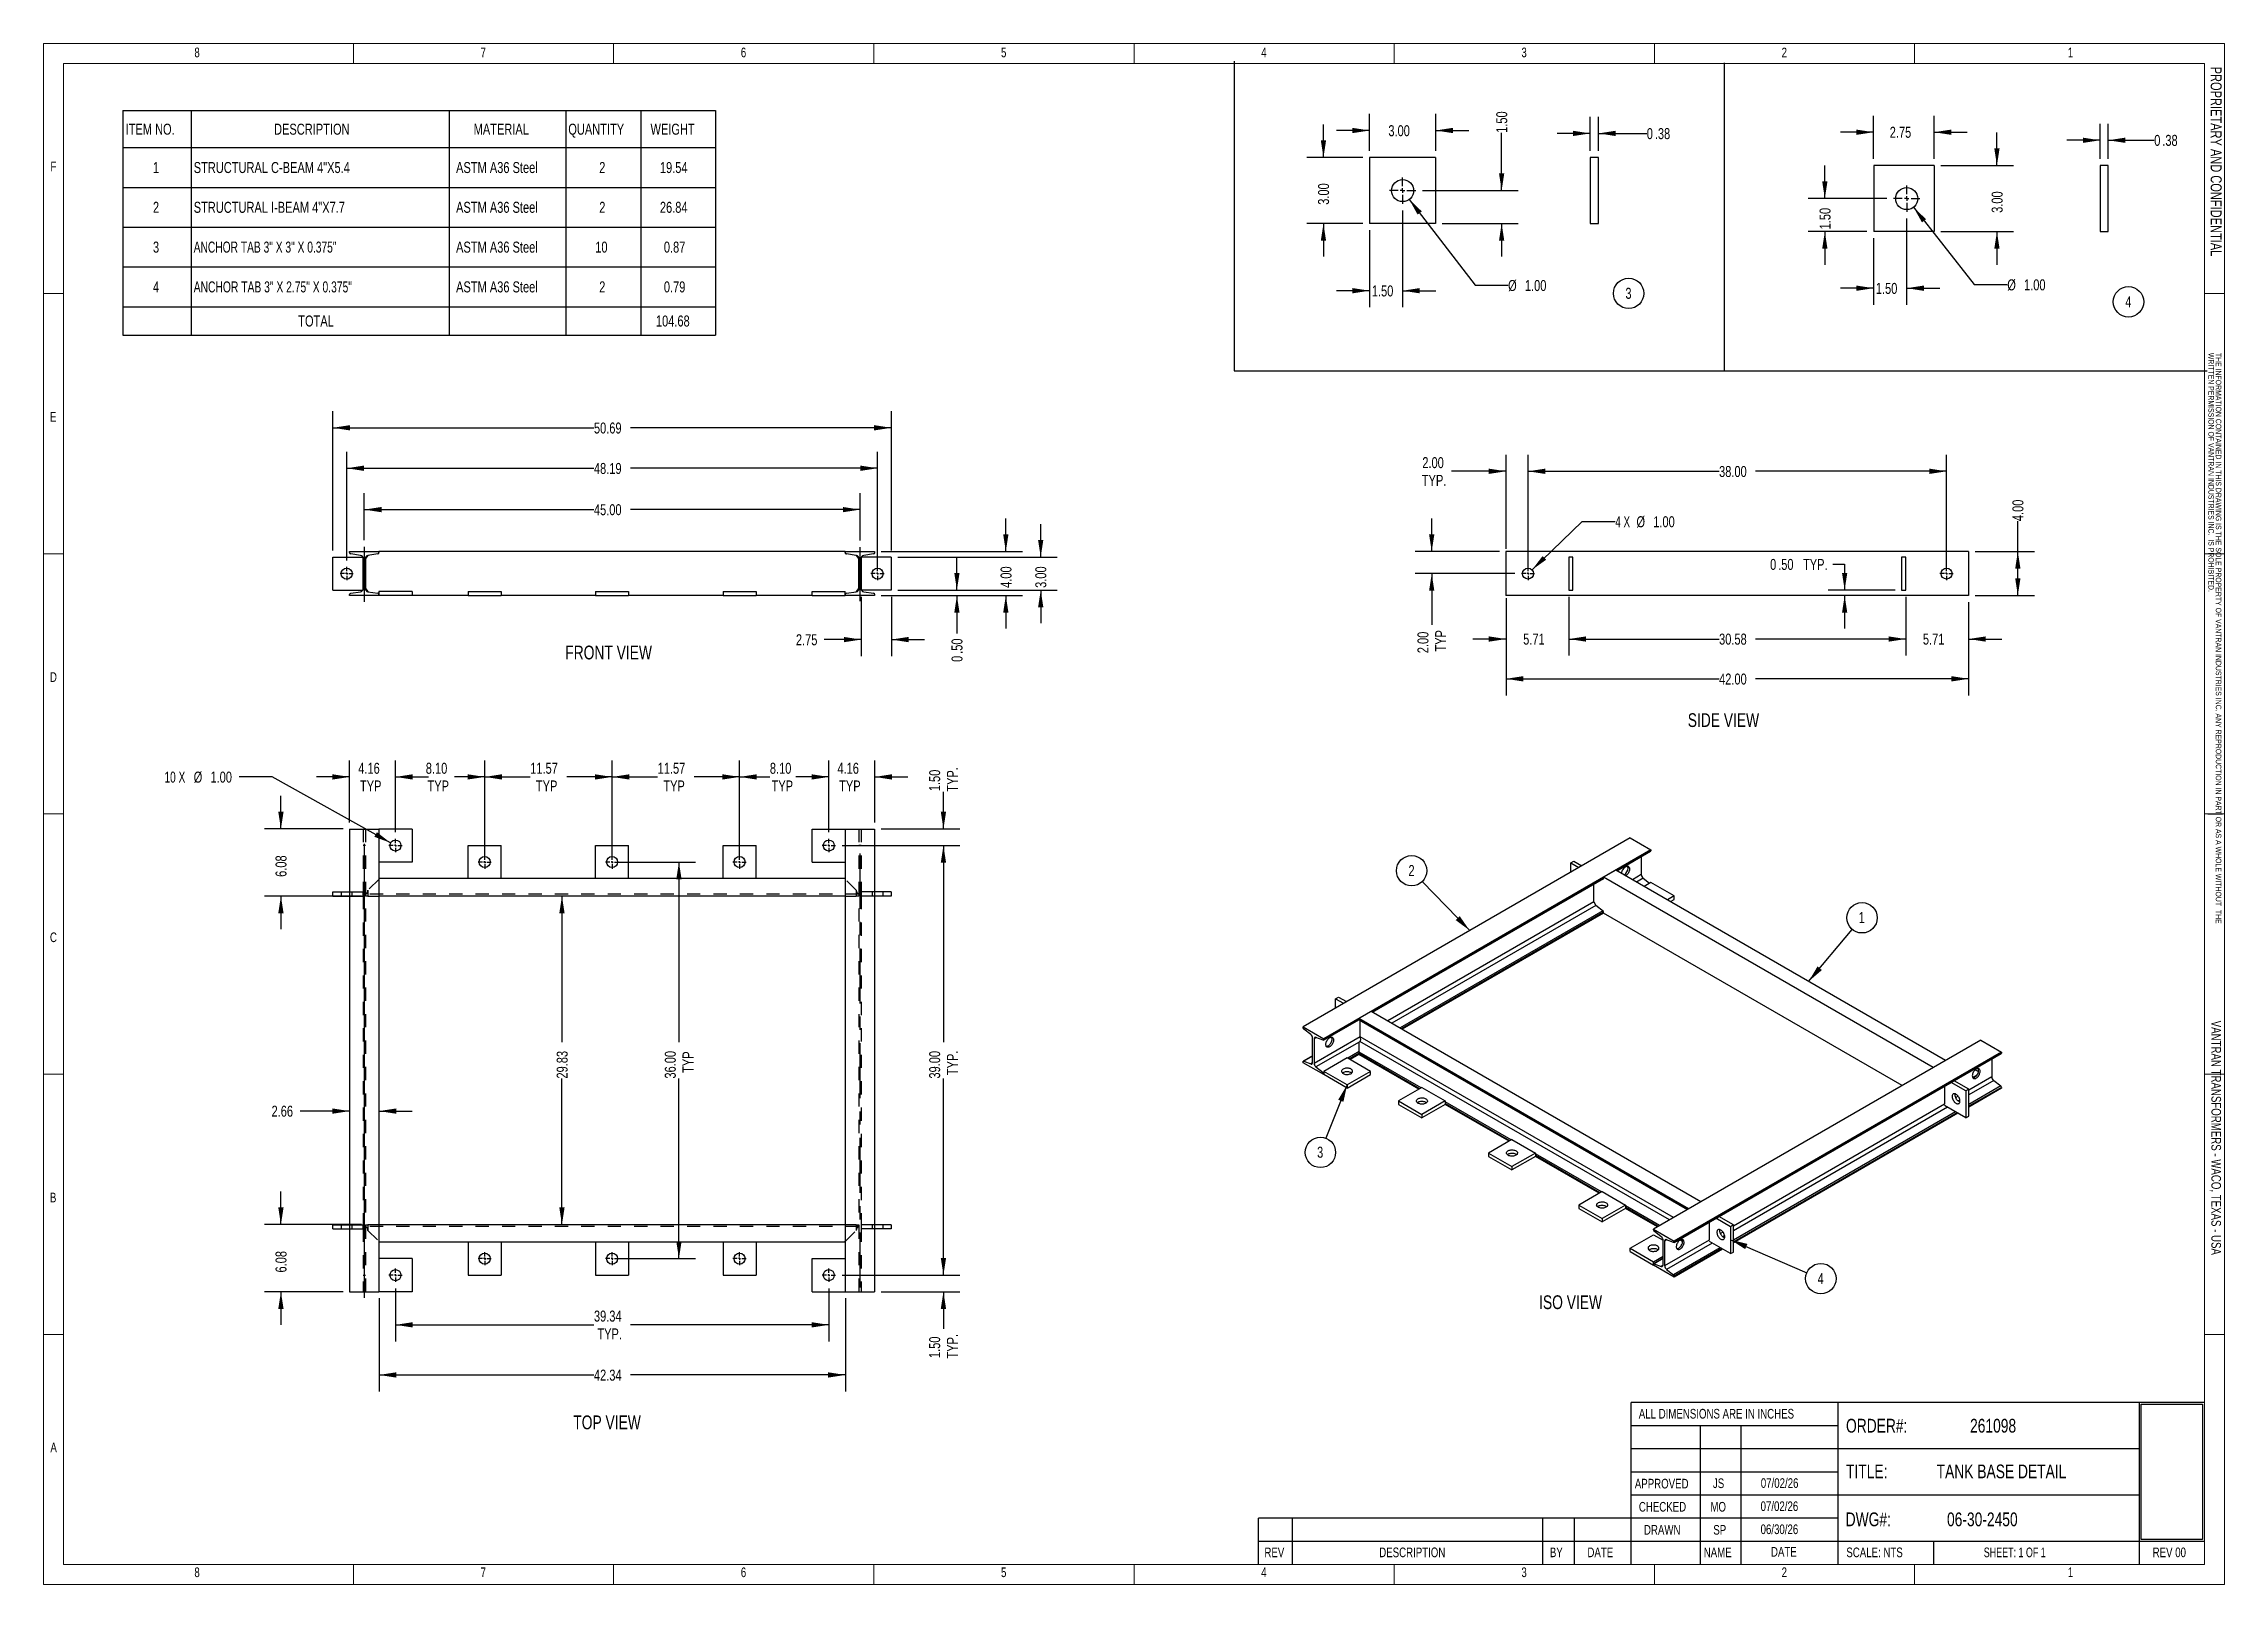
# Model space of a CAD drawing. Header units: inches. Extents: x 0 to 16.5, y 0 to 11.7.
import ezdxf

# ---------------------------------------------------------------- set-up
doc = ezdxf.new("R2010")
doc.units = ezdxf.units.IN
doc.header["$MEASUREMENT"] = 0
doc.linetypes.add('CENTERX2', pattern=[0.8, 0.5, -0.1, 0.1, -0.1])
doc.linetypes.add('HIDDEN', pattern=[0.075, 0.05, -0.025])
doc.layers.add('FORMAT', color=7, linetype='Continuous')
doc.styles.add('SLDTEXTSTYLE0', font='TXT', dxfattribs={"width": 0.75})
doc.styles.add('SLDTEXTSTYLE1', font='TXT', dxfattribs={"width": 0.692308})
doc.styles.add('SLDTEXTSTYLE2', font='TXT', dxfattribs={"width": 0.694444})
doc.styles.add('SLDTEXTSTYLE3', font='TXT', dxfattribs={"width": 0.7})
doc.styles.add('SLDTEXTSTYLE4', font='TXT', dxfattribs={"width": 0.6875})
doc.styles.add('SLDTEXTSTYLE5', font='TXT', dxfattribs={"width": 0.666667})
doc.dimstyles.new('SLDDIMSTYLE0', dxfattribs={"dimtxt": 0.084961, "dimasz": 0.13, "dimexe": 0, "dimexo": 0.0625, "dimgap": 0.02124, "dimtad": 0, "dimlfac": 12, "dimrnd": 1e-09, "dimzin": 4, "dimdsep": 46, "dimtxsty": 'SLDTEXTSTYLE0', "dimsah": 1, "dimcen": 0.09, "dimadec": 0, "dimazin": 1, "dimtfac": 1, "dimtofl": 0, "dimtmove": 0, "dimatfit": 3, "dimfxl": 0, "dimfrac": 2, "dimtolj": 1, "dimtzin": 12, "dimarcsym": 0})
doc.dimstyles.new('SLDDIMSTYLE1', dxfattribs={"dimtxt": 0.084961, "dimasz": 0.13, "dimexe": 0, "dimexo": 0.0625, "dimgap": 0.02124, "dimtad": 0, "dimlfac": 12, "dimrnd": 1e-09, "dimzin": 12, "dimdsep": 46, "dimtxsty": 'SLDTEXTSTYLE0', "dimsah": 1, "dimcen": 0.09, "dimadec": 0, "dimazin": 3, "dimtfac": 1, "dimtofl": 0, "dimtmove": 0, "dimatfit": 3, "dimfxl": 0, "dimfrac": 2, "dimtolj": 1, "dimtzin": 12, "dimarcsym": 0})
doc.dimstyles.new('SLDDIMSTYLE10', dxfattribs={"dimtxt": 0.084961, "dimasz": 0.13, "dimexe": 0, "dimexo": 0.0625, "dimgap": 0.02124, "dimtad": 0, "dimlfac": 6, "dimrnd": 1e-09, "dimzin": 12, "dimdsep": 46, "dimtxsty": 'SLDTEXTSTYLE0', "dimsah": 1, "dimcen": 0.09, "dimadec": 0, "dimazin": 3, "dimtfac": 1, "dimtmove": 0, "dimatfit": 0, "dimfxl": 0, "dimfrac": 2, "dimtolj": 1, "dimtzin": 12, "dimarcsym": 0})
doc.dimstyles.new('SLDDIMSTYLE2', dxfattribs={"dimtxt": 0.084961, "dimasz": 0.13, "dimexe": 0, "dimexo": 0.0625, "dimgap": 0.02124, "dimtad": 0, "dimlfac": 12, "dimrnd": 1e-09, "dimzin": 4, "dimdsep": 46, "dimtxsty": 'SLDTEXTSTYLE0', "dimsah": 1, "dimcen": 0.09, "dimadec": 0, "dimazin": 1, "dimtfac": 1, "dimtmove": 0, "dimatfit": 0, "dimfxl": 0, "dimfrac": 2, "dimtolj": 1, "dimtzin": 12, "dimarcsym": 0})
doc.dimstyles.new('SLDDIMSTYLE3', dxfattribs={"dimtxt": 0.084961, "dimasz": 0.13, "dimexe": 0, "dimexo": 0.0625, "dimgap": 0.02124, "dimtad": 0, "dimlfac": 12, "dimrnd": 1e-09, "dimzin": 12, "dimdsep": 46, "dimtxsty": 'SLDTEXTSTYLE0', "dimsah": 1, "dimcen": 0.09, "dimadec": 0, "dimazin": 3, "dimtfac": 1, "dimtmove": 0, "dimatfit": 0, "dimfxl": 0, "dimfrac": 2, "dimtolj": 1, "dimtzin": 12, "dimarcsym": 0})
doc.dimstyles.new('SLDDIMSTYLE4', dxfattribs={"dimtxt": 0.084961, "dimasz": 0.13, "dimexe": 0, "dimexo": 0.0625, "dimgap": 0.02124, "dimtad": 0, "dimtih": 1, "dimtoh": 1, "dimlfac": 12, "dimrnd": 1e-09, "dimzin": 4, "dimdsep": 46, "dimtxsty": 'SLDTEXTSTYLE0', "dimsah": 1, "dimcen": 0, "dimadec": 0, "dimazin": 1, "dimtfac": 1, "dimtofl": 0, "dimtmove": 0, "dimatfit": 3, "dimfxl": 0, "dimfrac": 2, "dimtolj": 1, "dimtzin": 12, "dimarcsym": 0})
doc.dimstyles.new('SLDDIMSTYLE5', dxfattribs={"dimtxt": 0.18, "dimasz": 0.13, "dimexe": 0, "dimexo": 0.0625, "dimgap": 0, "dimtad": 0, "dimtih": 1, "dimtoh": 1, "dimdec": 0, "dimrnd": 1e-09, "dimzin": 0, "dimdsep": 46, "dimtxsty": 'Standard', "dimsah": 1, "dimcen": 0.09, "dimadec": 0, "dimazin": 0, "dimtfac": 0.13, "dimtdec": 0, "dimtofl": 0, "dimtmove": 0, "dimatfit": 3, "dimfxl": 0, "dimfrac": 2, "dimtolj": 1, "dimtzin": 0, "dimarcsym": 0})
doc.dimstyles.new('SLDDIMSTYLE6', dxfattribs={"dimtxt": 0.084961, "dimasz": 0.13, "dimexe": 0, "dimexo": 0.0625, "dimgap": 0.02124, "dimtad": 0, "dimtih": 1, "dimtoh": 1, "dimlfac": 12, "dimrnd": 1e-09, "dimzin": 4, "dimdsep": 46, "dimtxsty": 'SLDTEXTSTYLE0', "dimsah": 1, "dimcen": 0.09, "dimadec": 0, "dimazin": 1, "dimtfac": 1, "dimtmove": 0, "dimatfit": 0, "dimfxl": 0, "dimfrac": 2, "dimtolj": 1, "dimtzin": 12, "dimarcsym": 0})
doc.dimstyles.new('SLDDIMSTYLE7', dxfattribs={"dimtxt": 0.084961, "dimasz": 0.13, "dimexe": 0, "dimexo": 0.0625, "dimgap": 0.02124, "dimtad": 0, "dimlfac": 12, "dimrnd": 1e-09, "dimzin": 4, "dimdsep": 46, "dimtxsty": 'SLDTEXTSTYLE0', "dimsah": 1, "dimcen": 0.09, "dimadec": 0, "dimazin": 1, "dimtfac": 1, "dimtdec": 3, "dimtmove": 0, "dimatfit": 0, "dimfxl": 0, "dimfrac": 2, "dimtolj": 1, "dimtzin": 12, "dimarcsym": 0})
doc.dimstyles.new('SLDDIMSTYLE8', dxfattribs={"dimtxt": 0.084961, "dimasz": 0.13, "dimexe": 0, "dimexo": 0.0625, "dimgap": 0.02124, "dimtad": 0, "dimlfac": 6, "dimrnd": 1e-09, "dimzin": 4, "dimdsep": 46, "dimtxsty": 'SLDTEXTSTYLE0', "dimsah": 1, "dimcen": 0.09, "dimadec": 0, "dimazin": 1, "dimtfac": 1, "dimtmove": 0, "dimatfit": 0, "dimfxl": 0, "dimfrac": 2, "dimtolj": 1, "dimtzin": 12, "dimarcsym": 0})
doc.dimstyles.new('SLDDIMSTYLE9', dxfattribs={"dimtxt": 0.084961, "dimasz": 0.13, "dimexe": 0, "dimexo": 0.0625, "dimgap": 0.02124, "dimtad": 0, "dimtih": 1, "dimtoh": 1, "dimlfac": 6, "dimrnd": 1e-09, "dimzin": 4, "dimdsep": 46, "dimtxsty": 'SLDTEXTSTYLE0', "dimsah": 1, "dimcen": 0, "dimadec": 0, "dimazin": 1, "dimtfac": 1, "dimtofl": 0, "dimtmove": 0, "dimatfit": 3, "dimfxl": 0, "dimfrac": 2, "dimtolj": 1, "dimtzin": 12, "dimarcsym": 0})
picture_1 = doc.add_image_def('image1.bmp', size_in_pixel=(535, 215))

msp = doc.modelspace()

# ---------------------------------------------------------------- texts
at = {"color": 7, "linetype": 'Continuous', "lineweight": 0}
for s, insert, char_height, attachment_point, style in [('8', (1.17963, 11.64401), 0.07292, 2, 'SLDTEXTSTYLE0'), ('7', (3.34499, 11.64401), 0.07292, 2, 'SLDTEXTSTYLE0'), ('6', (5.31349, 11.64401), 0.07292, 2, 'SLDTEXTSTYLE0'), ('5', (7.282, 11.64401), 0.07292, 2, 'SLDTEXTSTYLE0'), ('4', (9.2505, 11.64401), 0.07292, 2, 'SLDTEXTSTYLE0'), ('3', (11.219, 11.64401), 0.07292, 2, 'SLDTEXTSTYLE0'), ('2', (13.18751, 11.64401), 0.07292, 2, 'SLDTEXTSTYLE0'), ('1', (15.35286, 11.64401), 0.07292, 2, 'SLDTEXTSTYLE0'), ('F', (0.07043, 10.78209), 0.07292, 1, 'SLDTEXTSTYLE0'), ('E', (0.06659, 8.88727), 0.07292, 1, 'SLDTEXTSTYLE0'), ('D', (0.06659, 6.91877), 0.07292, 1, 'SLDTEXTSTYLE0'), ('C', (0.06659, 4.95026), 0.07292, 1, 'SLDTEXTSTYLE0'), ('B', (0.06655, 2.98176), 0.07292, 1, 'SLDTEXTSTYLE0'), ('ORDER#:', (13.65418, 1.27106), 0.104167, 1, 'SLDTEXTSTYLE0'), ('261098', (14.59262, 1.27106), 0.104167, 1, 'SLDTEXTSTYLE0'), ('A', (0.07011, 1.09162), 0.07292, 1, 'SLDTEXTSTYLE0'), ('TITLE:', (13.65418, 0.9253), 0.104167, 1, 'SLDTEXTSTYLE0'), ('TANK BASE DETAIL', (14.33991, 0.9253), 0.1041667, 1, 'SLDTEXTSTYLE0'), ('CHECKED', (12.08715, 0.64228), 0.072917, 1, 'SLDTEXTSTYLE0'), ('MO', (12.62852, 0.64228), 0.072917, 1, 'SLDTEXTSTYLE0'), ('07/02/26', (13.00805, 0.64651), 0.072917, 1, 'SLDTEXTSTYLE0'), ('DWG#:', (13.65164, 0.5628), 0.104167, 1, 'SLDTEXTSTYLE0'), ('06-30-2450', (14.41833, 0.5628), 0.104167, 1, 'SLDTEXTSTYLE0'), ('DRAWN', (12.12577, 0.46792), 0.072917, 1, 'SLDTEXTSTYLE0'), ('SP', (12.65038, 0.46792), 0.072917, 1, 'SLDTEXTSTYLE0'), ('06/30/26', (13.00805, 0.47215), 0.072917, 1, 'SLDTEXTSTYLE0'), ('REV', (9.2544, 0.29734), 0.072917, 1, 'SLDTEXTSTYLE0'), ('DESCRIPTION', (10.12299, 0.29734), 0.0729167, 1, 'SLDTEXTSTYLE0'), ('BY', (11.41394, 0.29734), 0.072917, 1, 'SLDTEXTSTYLE0'), ('DATE', (11.69787, 0.29734), 0.072917, 1, 'SLDTEXTSTYLE0'), ('NAME', (12.57787, 0.29734), 0.072917, 1, 'SLDTEXTSTYLE0'), ('DATE', (13.08664, 0.30157), 0.072917, 1, 'SLDTEXTSTYLE0'), ('SCALE: NTS', (13.65682, 0.29734), 0.072917, 1, 'SLDTEXTSTYLE0'), ('SHEET: 1 OF 1', (14.69639, 0.29734), 0.0729167, 1, 'SLDTEXTSTYLE1'), ('REV 00', (15.97401, 0.29734), 0.072917, 1, 'SLDTEXTSTYLE0'), ('8', (1.17963, 0.14676), 0.07292, 2, 'SLDTEXTSTYLE0'), ('7', (3.34499, 0.14676), 0.07292, 2, 'SLDTEXTSTYLE0'), ('6', (5.31349, 0.14676), 0.07292, 2, 'SLDTEXTSTYLE0'), ('5', (7.282, 0.14676), 0.07292, 2, 'SLDTEXTSTYLE0'), ('4', (9.2505, 0.14676), 0.07292, 2, 'SLDTEXTSTYLE0'), ('3', (11.219, 0.14676), 0.07292, 2, 'SLDTEXTSTYLE0'), ('2', (13.18751, 0.14676), 0.07292, 2, 'SLDTEXTSTYLE0'), ('1', (15.35286, 0.14676), 0.07292, 2, 'SLDTEXTSTYLE0')]:
    msp.add_mtext(s, dxfattribs=dict(at, insert=insert, char_height=char_height, attachment_point=attachment_point, style=style))
at = {"color": 7, "linetype": 'Continuous', "lineweight": 0, "rotation": 270, "style": 'SLDTEXTSTYLE0'}
for s, insert, char_height, attachment_point in [('PROPRIETARY AND CONFIDENTIAL', (16.49631, 11.4998), 0.0833333, 1), ('VANTRAN TRANSFORMERS - WACO, TEXAS - USA', (16.49134, 3.39692), 0.0729167, 2)]:
    msp.add_mtext(s, dxfattribs=dict(at, insert=insert, char_height=char_height, attachment_point=attachment_point))
at = {"layer": 'FORMAT', "attachment_point": 1, "style": 'SLDTEXTSTYLE0'}
for s, insert, char_height in [('FRONT VIEW', (3.96522, 7.1202), 0.104167), ('SIDE VIEW', (12.457, 6.60878), 0.104167), ('ISO VIEW', (11.33247, 2.20542), 0.104167), ('ALL DIMENSIONS ARE IN INCHES', (12.08668, 1.34622), 0.0729167), ('TOP VIEW', (4.0259, 1.29647), 0.104167), ('07/02/26', (13.00966, 0.82151), 0.072917), ('APPROVED', (12.05662, 0.81728), 0.072917), ('JS', (12.64736, 0.82019), 0.072917)]:
    msp.add_mtext(s, dxfattribs=dict(at, insert=insert, char_height=char_height))

# ---------------------------------------------------------------- blocks, each defined once
blk = doc.blocks.new('SW_NOTE_0')
at = {"color": 0, "linetype": 'Continuous', "lineweight": 0, "attachment_point": 1, "rotation": 270, "style": 'SLDTEXTSTYLE0'}
for s, insert, char_height in [('WRITTEN PERMISSION OF VANTRAN INDUSTRIES INC.  IS PROHIBITED.', (-0.002, 0), 0.04167), ('THE INFORMATION CONTAINED IN THIS DRAWING IS THE SOLE PROPERTY OF VANTRAN INDUSTRIES INC. ANY REPRODUCTION IN PART OR AS A WHOLE WITHOUT  THE', (0.054, 0), 0.041667)]:
    blk.add_mtext(s, dxfattribs=dict(at, insert=insert, char_height=char_height))
blk = doc.blocks.new('SW_TABLEANNOTATION_0')
at = {"layer": 'FORMAT', "color": 0}
for p, q in [((0, 0), (0, -0.28)), ((0, 0), (0.515, 0)), ((0.515, 0), (0.515, -0.28)), ((0.515, 0), (2.467, 0)), ((2.467, 0), (2.467, -0.28)), ((2.467, 0), (3.35, 0)), ((3.35, 0), (3.35, -0.28)), ((3.35, 0), (3.917, 0)), ((3.917, 0), (3.917, -0.28)), ((3.917, 0), (4.483, 0)), ((4.483, 0), (4.483, -0.28)), ((0, -0.28), (0, -0.581)), ((0, -0.28), (0.515, -0.28)), ((0.515, -0.28), (0.515, -0.581)), ((0.515, -0.28), (2.467, -0.28)), ((2.467, -0.28), (2.467, -0.581)), ((2.467, -0.28), (3.35, -0.28)), ((3.35, -0.28), (3.35, -0.581)), ((3.35, -0.28), (3.917, -0.28)), ((3.917, -0.28), (3.917, -0.581)), ((3.917, -0.28), (4.483, -0.28)), ((4.483, -0.28), (4.483, -0.581)), ((0, -0.581), (0.515, -0.581)), ((0, -0.581), (0, -0.882)), ((0.515, -0.581), (2.467, -0.581)), ((0.515, -0.581), (0.515, -0.882)), ((2.467, -0.581), (3.35, -0.581)), ((2.467, -0.581), (2.467, -0.882)), ((3.35, -0.581), (3.917, -0.581)), ((3.35, -0.581), (3.35, -0.882)), ((3.917, -0.581), (4.483, -0.581)), ((3.917, -0.581), (3.917, -0.882)), ((4.483, -0.581), (4.483, -0.882)), ((0, -0.882), (0, -1.183)), ((0, -0.882), (0.515, -0.882)), ((0.515, -0.882), (0.515, -1.183)), ((0.515, -0.882), (2.467, -0.882)), ((2.467, -0.882), (2.467, -1.183)), ((2.467, -0.882), (3.35, -0.882)), ((3.35, -0.882), (3.35, -1.183)), ((3.35, -0.882), (3.917, -0.882)), ((3.917, -0.882), (3.917, -1.183)), ((3.917, -0.882), (4.483, -0.882)), ((4.483, -0.882), (4.483, -1.183)), ((0, -1.183), (0, -1.484)), ((0, -1.183), (0.515, -1.183)), ((0.515, -1.183), (0.515, -1.484)), ((0.515, -1.183), (2.467, -1.183)), ((2.467, -1.183), (2.467, -1.484)), ((2.467, -1.183), (3.35, -1.183)), ((3.35, -1.183), (3.35, -1.484)), ((3.35, -1.183), (3.917, -1.183)), ((3.917, -1.183), (3.917, -1.484)), ((3.917, -1.183), (4.483, -1.183)), ((4.483, -1.183), (4.483, -1.484)), ((0, -1.484), (0, -1.698)), ((0, -1.484), (0.515, -1.484)), ((0.515, -1.484), (0.515, -1.698)), ((0.515, -1.484), (2.467, -1.484)), ((2.467, -1.484), (2.467, -1.698)), ((2.467, -1.484), (3.35, -1.484)), ((3.35, -1.484), (3.35, -1.698)), ((3.35, -1.484), (3.917, -1.484)), ((3.917, -1.484), (3.917, -1.698)), ((3.917, -1.484), (4.483, -1.484)), ((4.483, -1.484), (4.483, -1.698)), ((0, -1.698), (0.515, -1.698)), ((0.515, -1.698), (2.467, -1.698)), ((2.467, -1.698), (3.35, -1.698)), ((3.35, -1.698), (3.917, -1.698)), ((3.917, -1.698), (4.483, -1.698))]:
    blk.add_line(p, q, dxfattribs=at)
at = {"layer": 'FORMAT', "color": 0, "attachment_point": 1}
for s, insert, char_height, style in [('ITEM NO.', (0.02, -0.099), 0.0833, 'SLDTEXTSTYLE0'), ('DESCRIPTION', (1.143, -0.099), 0.08333, 'SLDTEXTSTYLE0'), ('MATERIAL', (2.653, -0.099), 0.0833, 'SLDTEXTSTYLE0'), ('QUANTITY', (3.369, -0.099), 0.0833, 'SLDTEXTSTYLE0'), ('WEIGHT', (3.991, -0.099), 0.0833, 'SLDTEXTSTYLE0'), ('1', (0.227, -0.389), 0.0833, 'SLDTEXTSTYLE0'), ('STRUCTURAL C-BEAM 4"X5.4', (0.535, -0.389), 0.08333, 'SLDTEXTSTYLE0'), ('ASTM A36 Steel', (2.52, -0.389), 0.08333, 'SLDTEXTSTYLE0'), ('2', (3.603, -0.389), 0.0833, 'SLDTEXTSTYLE0'), ('19.54', (4.062, -0.389), 0.0833, 'SLDTEXTSTYLE0'), ('2', (0.227, -0.69), 0.0833, 'SLDTEXTSTYLE0'), ('STRUCTURAL I-BEAM 4"X7.7', (0.535, -0.69), 0.08333, 'SLDTEXTSTYLE0'), ('ASTM A36 Steel', (2.52, -0.69), 0.08333, 'SLDTEXTSTYLE0'), ('2', (3.603, -0.69), 0.0833, 'SLDTEXTSTYLE0'), ('26.84', (4.062, -0.69), 0.0833, 'SLDTEXTSTYLE0'), ('ASTM A36 Steel', (2.52, -0.991), 0.08333, 'SLDTEXTSTYLE0'), ('3', (0.227, -0.991), 0.0833, 'SLDTEXTSTYLE0'), ('ANCHOR TAB 3" X 3" X 0.375"', (0.535, -0.991), 0.08333, 'SLDTEXTSTYLE2'), ('10', (3.573, -0.991), 0.0833, 'SLDTEXTSTYLE0'), ('0.87', (4.092, -0.991), 0.0833, 'SLDTEXTSTYLE0'), ('4', (0.227, -1.292), 0.0833, 'SLDTEXTSTYLE0'), ('ANCHOR TAB 3" X 2.75" X 0.375"', (0.535, -1.292), 0.08333, 'SLDTEXTSTYLE3'), ('ASTM A36 Steel', (2.52, -1.292), 0.08333, 'SLDTEXTSTYLE0'), ('2', (3.603, -1.292), 0.0833, 'SLDTEXTSTYLE0'), ('0.79', (4.092, -1.292), 0.0833, 'SLDTEXTSTYLE0'), ('TOTAL', (1.326, -1.55), 0.0833, 'SLDTEXTSTYLE0'), ('104.68', (4.032, -1.55), 0.0833, 'SLDTEXTSTYLE0')]:
    blk.add_mtext(s, dxfattribs=dict(at, insert=insert, char_height=char_height, style=style))
blk = doc.blocks.new('Drawing View108')
at = {"color": 7, "linetype": 'Continuous', "lineweight": 25}
for p, q in [((-0.897, 0.125), (-0.897, -3.375)), ((-0.897, 0.125), (-0.675, 0.125)), ((-0.425, 0.125), (-0.675, 0.125)), ((-0.675, 0.125), (-0.675, -3.375)), ((-0.425, 0.125), (-0.425, -0.125)), ((0, 0), (0.25, 0)), ((0, -0.25), (0, 0)), ((0.25, -0.25), (0.25, 0)), ((0.964, 0), (1.214, 0)), ((0.964, -0.25), (0.964, 0)), ((1.214, -0.25), (1.214, 0)), ((1.928, 0), (2.178, 0)), ((1.928, -0.25), (1.928, 0)), ((2.178, -0.25), (2.178, 0)), ((2.603, -0.125), (2.603, 0.125)), ((2.603, 0.125), (2.853, 0.125)), ((2.853, 0.125), (2.853, -3.375)), ((2.853, 0.125), (3.075, 0.125)), ((3.075, 0.125), (3.075, -3.375)), ((-0.425, -0.125), (-0.675, -0.125)), ((2.603, -0.125), (2.853, -0.125)), ((2.853, -0.25), (-0.675, -0.25)), ((-0.675, -0.25), (-0.675, -0.382)), ((2.853, -0.25), (2.853, -0.382)), ((-1.023, -0.382), (-1.023, -0.351)), ((-1.023, -0.351), (-0.897, -0.351)), ((-1.023, -0.382), (-0.897, -0.382)), ((2.853, -0.382), (-0.675, -0.382)), ((3.201, -0.351), (3.075, -0.351)), ((3.201, -0.382), (3.075, -0.382)), ((3.201, -0.351), (3.201, -0.382)), ((-1.023, -2.899), (-1.023, -2.868)), ((-1.023, -2.868), (-0.897, -2.868)), ((-1.023, -2.899), (-0.897, -2.899)), ((2.853, -2.868), (-0.675, -2.868)), ((-0.675, -2.868), (-0.675, -3)), ((2.853, -2.868), (2.853, -3)), ((3.201, -2.868), (3.075, -2.868)), ((3.201, -2.899), (3.075, -2.899)), ((3.201, -2.868), (3.201, -2.899)), ((2.853, -3), (-0.675, -3)), ((-0.425, -3.125), (-0.675, -3.125)), ((-0.425, -3.125), (-0.425, -3.375)), ((0, -3), (0, -3.25)), ((0.25, -3), (0.25, -3.25)), ((0.964, -3), (0.964, -3.25)), ((1.214, -3), (1.214, -3.25)), ((1.928, -3), (1.928, -3.25)), ((2.178, -3), (2.178, -3.25)), ((2.603, -3.375), (2.603, -3.125)), ((2.603, -3.125), (2.853, -3.125)), ((0, -3.25), (0.25, -3.25)), ((0.964, -3.25), (1.214, -3.25)), ((1.928, -3.25), (2.178, -3.25)), ((-0.897, -3.375), (-0.675, -3.375)), ((-0.425, -3.375), (-0.675, -3.375)), ((2.603, -3.375), (2.853, -3.375)), ((2.853, -3.375), (3.075, -3.375))]:
    blk.add_line(p, q, dxfattribs=at)
at = {"color": 7, "linetype": 'HIDDEN', "lineweight": 25}
for p, q in [((-0.794, 0.125), (-0.794, -0.351)), ((-0.778, 0.125), (-0.778, -3.375)), ((2.956, 0.125), (2.956, -3.375)), ((2.972, 0.125), (2.972, -0.351)), ((-0.778, 0), (-0.794, 0)), ((-0.794, -0.083), (-0.778, -0.083)), ((2.972, 0), (2.956, 0)), ((2.956, -0.083), (2.972, -0.083)), ((-0.677, -0.258), (-0.758, -0.338)), ((2.936, -0.338), (2.855, -0.258)), ((-0.961, -0.351), (-0.961, -0.382)), ((-0.897, -0.351), (-0.794, -0.351)), ((-0.897, -0.382), (-0.794, -0.382)), ((-0.877, -0.382), (-0.877, -0.351)), ((-0.794, -0.382), (-0.794, -0.351)), ((-0.794, -0.382), (-0.794, -2.868)), ((-0.778, -0.367), (-0.778, -0.382)), ((2.956, -0.367), (-0.778, -0.367)), ((-0.758, -0.382), (-0.778, -0.382)), ((-0.759, -0.347), (-0.758, -0.338)), ((-0.758, -0.338), (-0.758, -0.382)), ((-0.758, -0.382), (-0.675, -0.382)), ((2.853, -0.382), (2.936, -0.382)), ((2.936, -0.338), (2.936, -0.382)), ((2.936, -0.338), (2.937, -0.347)), ((2.956, -0.382), (2.936, -0.382)), ((2.956, -0.367), (2.956, -0.382)), ((2.972, -0.351), (2.972, -0.382)), ((3.075, -0.351), (2.972, -0.351)), ((3.075, -0.382), (2.972, -0.382)), ((2.972, -0.382), (2.972, -2.868)), ((3.055, -0.351), (3.055, -0.382)), ((3.139, -0.382), (3.139, -0.351)), ((-0.961, -2.868), (-0.961, -2.899)), ((-0.897, -2.868), (-0.794, -2.868)), ((-0.897, -2.899), (-0.794, -2.899)), ((-0.877, -2.899), (-0.877, -2.868)), ((-0.794, -2.899), (-0.794, -2.868)), ((-0.794, -2.899), (-0.794, -3.375)), ((-0.778, -2.868), (-0.778, -2.883)), ((-0.778, -2.868), (-0.758, -2.868)), ((2.956, -2.883), (-0.778, -2.883)), ((-0.758, -2.912), (-0.759, -2.903)), ((-0.758, -2.868), (-0.758, -2.912)), ((-0.675, -2.868), (-0.758, -2.868)), ((-0.758, -2.912), (-0.677, -2.992)), ((2.936, -2.868), (2.853, -2.868)), ((2.855, -2.992), (2.936, -2.912)), ((2.936, -2.868), (2.936, -2.912)), ((2.936, -2.868), (2.956, -2.868)), ((2.937, -2.903), (2.936, -2.912)), ((2.956, -2.868), (2.956, -2.883)), ((3.075, -2.868), (2.972, -2.868)), ((2.972, -2.868), (2.972, -2.899)), ((3.075, -2.899), (2.972, -2.899)), ((2.972, -2.899), (2.972, -3.375)), ((3.055, -2.868), (3.055, -2.899)), ((3.139, -2.899), (3.139, -2.868)), ((-0.778, -3.167), (-0.794, -3.167)), ((-0.794, -3.25), (-0.778, -3.25)), ((2.972, -3.167), (2.956, -3.167)), ((2.956, -3.25), (2.972, -3.25))]:
    blk.add_line(p, q, dxfattribs=at)
at = {"color": 7, "linetype": 'Continuous', "lineweight": 25}
for centre in [(-0.55, 0), (2.728, 0), (0.125, -0.125), (1.089, -0.125), (2.053, -0.125), (0.125, -3.125), (1.089, -3.125), (2.053, -3.125), (-0.55, -3.25), (2.728, -3.25)]:
    blk.add_circle(centre, 0.0417, dxfattribs=at)
at = {"color": 7, "linetype": 'HIDDEN', "lineweight": 25}
for centre, major_axis, ratio, start_param, end_param in [((-0.623, -0.259), (0.055, 0), 0.166679, 2.807943, 2.976432), ((2.801, -0.259), (0.055, 0), 0.166679, 0.165161, 0.33365), ((-0.779, -0.343), (0, 0.0233), 0.847117, 3.171168, 4.547228), ((2.957, -0.343), (0, 0.0233), 0.847117, 1.735957, 3.112018), ((-0.779, -2.907), (0, 0.0233), 0.847117, 4.877549, 6.25361), ((2.957, -2.907), (0, 0.0233), 0.847117, 0.029575, 1.405636), ((-0.623, -2.991), (0.055, 0), 0.166679, 3.306753, 3.475243), ((2.801, -2.991), (0.055, 0), 0.166679, 5.949535, 6.118025)]:
    blk.add_ellipse(centre, major_axis=major_axis, ratio=ratio, start_param=start_param, end_param=end_param, dxfattribs=at)
blk = doc.blocks.new('_D')
at = {"layer": 'FORMAT'}
for p, q in [((6.059, 5.608), (6.951, 5.608)), ((6.826, 5.608), (6.826, 4.121)), ((6.826, 2.358), (6.826, 3.845)), ((6.059, 2.358), (6.951, 2.358))]:
    blk.add_line(p, q, dxfattribs=at)
for points in [[(6.826, 5.608), (6.806, 5.478), (6.846, 5.478)], [(6.826, 2.358), (6.846, 2.488), (6.806, 2.488)]]:
    blk.add_solid(points, dxfattribs=at)
at = {"layer": 'FORMAT', "char_height": 0.0833, "attachment_point": 1, "rotation": 90, "style": 'SLDTEXTSTYLE0'}
for s, insert in [('39.00', (6.718, 3.845)), ('TYP.', (6.852, 3.871))]:
    blk.add_mtext(s, dxfattribs=dict(at, insert=insert))
blk = doc.blocks.new('_D_1')
at = {"layer": 'FORMAT'}
for p, q in [((3.94, 5.226), (3.94, 4.121)), ((3.94, 2.74), (3.94, 3.845))]:
    blk.add_line(p, q, dxfattribs=at)
for points in [[(3.94, 5.226), (3.92, 5.096), (3.96, 5.096)], [(3.94, 2.74), (3.96, 2.87), (3.92, 2.87)]]:
    blk.add_solid(points, dxfattribs=at)
at = {"layer": 'FORMAT', "insert": (3.9, 3.845), "char_height": 0.0833, "attachment_point": 1, "rotation": 90, "style": 'SLDTEXTSTYLE0'}
blk.add_mtext('29.83', dxfattribs=at)
blk = doc.blocks.new('_D_2')
at = {"layer": 'FORMAT'}
for p, q in [((2.681, 2.258), (2.681, 1.857)), ((5.959, 2.258), (5.959, 1.857)), ((2.681, 1.982), (4.182, 1.982)), ((5.959, 1.982), (4.458, 1.982))]:
    blk.add_line(p, q, dxfattribs=at)
for points in [[(2.681, 1.982), (2.811, 1.962), (2.811, 2.002)], [(5.959, 1.982), (5.829, 2.002), (5.829, 1.962)]]:
    blk.add_solid(points, dxfattribs=at)
at = {"layer": 'FORMAT', "char_height": 0.0833, "attachment_point": 1, "style": 'SLDTEXTSTYLE0'}
for s, insert in [('39.34', (4.182, 2.09)), ('TYP.', (4.208, 1.955))]:
    blk.add_mtext(s, dxfattribs=dict(at, insert=insert))
blk = doc.blocks.new('_D_3')
at = {"layer": 'FORMAT'}
for p, q in [((2.556, 2.183), (2.556, 1.478)), ((6.084, 2.183), (6.084, 1.478)), ((2.556, 1.603), (4.182, 1.603)), ((6.084, 1.603), (4.458, 1.603))]:
    blk.add_line(p, q, dxfattribs=at)
for points in [[(2.556, 1.603), (2.686, 1.583), (2.686, 1.623)], [(6.084, 1.603), (5.954, 1.623), (5.954, 1.583)]]:
    blk.add_solid(points, dxfattribs=at)
at = {"layer": 'FORMAT', "insert": (4.182, 1.643), "char_height": 0.0833, "attachment_point": 1, "style": 'SLDTEXTSTYLE0'}
blk.add_mtext('42.34', dxfattribs=at)
blk = doc.blocks.new('_D_4')
at = {"layer": 'FORMAT'}
for p, q in [((6.826, 2.358), (6.826, 2.608)), ((6.059, 2.358), (6.951, 2.358)), ((6.356, 2.233), (6.951, 2.233)), ((6.826, 2.233), (6.826, 1.951))]:
    blk.add_line(p, q, dxfattribs=at)
for points in [[(6.826, 2.358), (6.846, 2.488), (6.806, 2.488)], [(6.826, 2.233), (6.806, 2.103), (6.846, 2.103)]]:
    blk.add_solid(points, dxfattribs=at)
at = {"layer": 'FORMAT', "char_height": 0.0833, "attachment_point": 1, "rotation": 90, "style": 'SLDTEXTSTYLE0'}
for s, insert in [('1.50', (6.718, 1.731)), ('TYP.', (6.852, 1.727))]:
    blk.add_mtext(s, dxfattribs=dict(at, insert=insert))
blk = doc.blocks.new('_D_5')
at = {"layer": 'FORMAT'}
for p, q in [((6.826, 5.733), (6.826, 6.015)), ((6.356, 5.733), (6.951, 5.733)), ((6.059, 5.608), (6.951, 5.608)), ((6.826, 5.608), (6.826, 5.358))]:
    blk.add_line(p, q, dxfattribs=at)
for points in [[(6.826, 5.733), (6.846, 5.863), (6.806, 5.863)], [(6.826, 5.608), (6.806, 5.478), (6.846, 5.478)]]:
    blk.add_solid(points, dxfattribs=at)
at = {"layer": 'FORMAT', "char_height": 0.0833, "attachment_point": 1, "rotation": 90, "style": 'SLDTEXTSTYLE0'}
for s, insert in [('1.50', (6.718, 6.019)), ('TYP.', (6.852, 6.015))]:
    blk.add_mtext(s, dxfattribs=dict(at, insert=insert))
blk = doc.blocks.new('_D_6')
at = {"layer": 'FORMAT'}
for p, q in [((5.959, 6.127), (5.709, 6.127)), ((5.959, 5.708), (5.959, 6.252)), ((6.306, 5.783), (6.306, 6.252)), ((6.306, 6.127), (6.556, 6.127))]:
    blk.add_line(p, q, dxfattribs=at)
for points in [[(5.959, 6.127), (5.829, 6.147), (5.829, 6.107)], [(6.306, 6.127), (6.436, 6.107), (6.436, 6.147)]]:
    blk.add_solid(points, dxfattribs=at)
at = {"layer": 'FORMAT', "char_height": 0.0833, "attachment_point": 1, "style": 'SLDTEXTSTYLE0'}
for s, insert in [('4.16', (6.024, 6.234)), ('TYP', (6.037, 6.1))]:
    blk.add_mtext(s, dxfattribs=dict(at, insert=insert))
blk = doc.blocks.new('_D_7')
at = {"layer": 'FORMAT'}
for p, q in [((2.334, 6.127), (2.084, 6.127)), ((2.334, 5.783), (2.334, 6.252)), ((2.681, 5.708), (2.681, 6.252)), ((2.681, 6.127), (2.931, 6.127))]:
    blk.add_line(p, q, dxfattribs=at)
for points in [[(2.334, 6.127), (2.204, 6.147), (2.204, 6.107)], [(2.681, 6.127), (2.811, 6.107), (2.811, 6.147)]]:
    blk.add_solid(points, dxfattribs=at)
at = {"layer": 'FORMAT', "char_height": 0.0833, "attachment_point": 1, "style": 'SLDTEXTSTYLE0'}
for s, insert in [('4.16', (2.399, 6.234)), ('TYP', (2.412, 6.1))]:
    blk.add_mtext(s, dxfattribs=dict(at, insert=insert))
blk = doc.blocks.new('_D_8')
at = {"layer": 'FORMAT'}
for p, q in [((1.747, 6.127), (1.497, 6.127)), ((2.644, 5.628), (1.747, 6.127))]:
    blk.add_line(p, q, dxfattribs=at)
blk.add_solid([(2.644, 5.628), (2.54, 5.709), (2.521, 5.674)], dxfattribs=at)
at = {"layer": 'FORMAT', "char_height": 0.0833, "attachment_point": 1}
for s, insert, style in [('10 X', (0.933, 6.167), 'SLDTEXTSTYLE4'), ('%%c', (1.154, 6.167), 'SLDTEXTSTYLE0'), ('1.00', (1.281, 6.167), 'SLDTEXTSTYLE0')]:
    blk.add_mtext(s, dxfattribs=dict(at, insert=insert, style=style))
blk = doc.blocks.new('_D_9')
at = {"layer": 'FORMAT'}
for p, q in [((3.356, 5.533), (3.356, 6.252)), ((3.356, 6.127), (3.7, 6.127)), ((4.32, 6.127), (3.976, 6.127)), ((4.32, 5.533), (4.32, 6.252))]:
    blk.add_line(p, q, dxfattribs=at)
for points in [[(3.356, 6.127), (3.486, 6.107), (3.486, 6.147)], [(4.32, 6.127), (4.19, 6.147), (4.19, 6.107)]]:
    blk.add_solid(points, dxfattribs=at)
at = {"layer": 'FORMAT', "char_height": 0.0833, "attachment_point": 1, "style": 'SLDTEXTSTYLE0'}
for s, insert in [('11.57', (3.7, 6.234)), ('TYP', (3.743, 6.1))]:
    blk.add_mtext(s, dxfattribs=dict(at, insert=insert))
blk = doc.blocks.new('_D_10')
at = {"layer": 'FORMAT'}
for p, q in [((4.32, 5.533), (4.32, 6.252)), ((4.32, 6.127), (4.664, 6.127)), ((5.284, 6.127), (4.94, 6.127)), ((5.284, 5.533), (5.284, 6.252))]:
    blk.add_line(p, q, dxfattribs=at)
for points in [[(4.32, 6.127), (4.45, 6.107), (4.45, 6.147)], [(5.284, 6.127), (5.154, 6.147), (5.154, 6.107)]]:
    blk.add_solid(points, dxfattribs=at)
at = {"layer": 'FORMAT', "char_height": 0.0833, "attachment_point": 1, "style": 'SLDTEXTSTYLE0'}
for s, insert in [('11.57', (4.664, 6.234)), ('TYP', (4.707, 6.1))]:
    blk.add_mtext(s, dxfattribs=dict(at, insert=insert))
blk = doc.blocks.new('_D_11')
at = {"layer": 'FORMAT'}
for p, q in [((5.284, 5.533), (5.284, 6.252)), ((5.284, 6.127), (5.513, 6.127)), ((5.959, 6.127), (5.729, 6.127)), ((5.959, 5.708), (5.959, 6.252))]:
    blk.add_line(p, q, dxfattribs=at)
for points in [[(5.284, 6.127), (5.414, 6.107), (5.414, 6.147)], [(5.959, 6.127), (5.829, 6.147), (5.829, 6.107)]]:
    blk.add_solid(points, dxfattribs=at)
at = {"layer": 'FORMAT', "char_height": 0.0833, "attachment_point": 1, "style": 'SLDTEXTSTYLE0'}
for s, insert in [('8.10', (5.513, 6.234)), ('TYP', (5.526, 6.1))]:
    blk.add_mtext(s, dxfattribs=dict(at, insert=insert))
blk = doc.blocks.new('_D_12')
at = {"layer": 'FORMAT'}
for p, q in [((2.681, 5.708), (2.681, 6.252)), ((2.681, 6.127), (2.91, 6.127)), ((3.356, 6.127), (3.126, 6.127)), ((3.356, 5.533), (3.356, 6.252))]:
    blk.add_line(p, q, dxfattribs=at)
for points in [[(2.681, 6.127), (2.811, 6.107), (2.811, 6.147)], [(3.356, 6.127), (3.226, 6.147), (3.226, 6.107)]]:
    blk.add_solid(points, dxfattribs=at)
at = {"layer": 'FORMAT', "char_height": 0.0833, "attachment_point": 1, "style": 'SLDTEXTSTYLE0'}
for s, insert in [('8.10', (2.91, 6.234)), ('TYP', (2.923, 6.1))]:
    blk.add_mtext(s, dxfattribs=dict(at, insert=insert))
blk = doc.blocks.new('_D_13')
at = {"layer": 'FORMAT'}
for p, q in [((4.37, 5.483), (4.95, 5.483)), ((4.825, 5.483), (4.825, 4.121)), ((4.825, 2.483), (4.825, 3.845)), ((4.37, 2.483), (4.95, 2.483))]:
    blk.add_line(p, q, dxfattribs=at)
for points in [[(4.825, 5.483), (4.805, 5.353), (4.845, 5.353)], [(4.825, 2.483), (4.845, 2.613), (4.805, 2.613)]]:
    blk.add_solid(points, dxfattribs=at)
at = {"layer": 'FORMAT', "char_height": 0.0833, "attachment_point": 1, "rotation": 90, "style": 'SLDTEXTSTYLE0'}
for s, insert in [('36.00', (4.718, 3.845)), ('TYP', (4.852, 3.888))]:
    blk.add_mtext(s, dxfattribs=dict(at, insert=insert))
blk = doc.blocks.new('_D_14')
at = {"layer": 'FORMAT'}
for p, q in [((1.814, 2.74), (1.814, 2.99)), ((2.423, 2.74), (1.689, 2.74)), ((2.284, 2.233), (1.689, 2.233)), ((1.814, 2.233), (1.814, 1.983))]:
    blk.add_line(p, q, dxfattribs=at)
for points in [[(1.814, 2.74), (1.834, 2.87), (1.794, 2.87)], [(1.814, 2.233), (1.794, 2.103), (1.834, 2.103)]]:
    blk.add_solid(points, dxfattribs=at)
at = {"layer": 'FORMAT', "insert": (1.773, 2.378), "char_height": 0.0833, "attachment_point": 1, "rotation": 90, "style": 'SLDTEXTSTYLE0'}
blk.add_mtext('6.08', dxfattribs=at)
blk = doc.blocks.new('_D_15')
at = {"layer": 'FORMAT'}
for p, q in [((1.814, 5.733), (1.814, 5.983)), ((2.284, 5.733), (1.689, 5.733)), ((2.423, 5.226), (1.689, 5.226)), ((1.814, 5.226), (1.814, 4.976))]:
    blk.add_line(p, q, dxfattribs=at)
for points in [[(1.814, 5.733), (1.834, 5.863), (1.794, 5.863)], [(1.814, 5.226), (1.794, 5.096), (1.834, 5.096)]]:
    blk.add_solid(points, dxfattribs=at)
at = {"layer": 'FORMAT', "insert": (1.773, 5.371), "char_height": 0.0833, "attachment_point": 1, "rotation": 90, "style": 'SLDTEXTSTYLE0'}
blk.add_mtext('6.08', dxfattribs=at)
blk = doc.blocks.new('_D_16')
at = {"layer": 'FORMAT'}
for p, q in [((2.334, 3.599), (1.959, 3.599)), ((2.556, 3.599), (2.806, 3.599))]:
    blk.add_line(p, q, dxfattribs=at)
for points in [[(2.334, 3.599), (2.204, 3.619), (2.204, 3.579)], [(2.556, 3.599), (2.686, 3.579), (2.686, 3.619)]]:
    blk.add_solid(points, dxfattribs=at)
at = {"layer": 'FORMAT', "insert": (1.743, 3.64), "char_height": 0.0833, "attachment_point": 1, "style": 'SLDTEXTSTYLE0'}
blk.add_mtext('2.66', dxfattribs=at)
blk = doc.blocks.new('SW_CENTERMARKSYMBOL_0')
at = {"layer": 'FORMAT', "color": 0}
for p, q in [((-0.017, 0), (-0.05, 0)), ((0, 0), (-0.008, 0)), ((0, 0.017), (0, 0.05)), ((0, 0), (0, 0.008)), ((0, 0), (0, -0.008)), ((0, 0), (0.008, 0)), ((0.017, 0), (0.05, 0)), ((0, -0.017), (0, -0.05))]:
    blk.add_line(p, q, dxfattribs=at)
blk = doc.blocks.new('SW_CENTERMARKSYMBOL_1')
at = {"layer": 'FORMAT', "color": 0}
for p, q in [((-0.017, 0), (-0.05, 0)), ((0, 0), (-0.008, 0)), ((0, 0.017), (0, 0.05)), ((0, 0), (0, 0.008)), ((0, 0), (0, -0.008)), ((0, 0), (0.008, 0)), ((0.017, 0), (0.05, 0)), ((0, -0.017), (0, -0.05))]:
    blk.add_line(p, q, dxfattribs=at)
blk = doc.blocks.new('SW_CENTERMARKSYMBOL_2')
at = {"layer": 'FORMAT', "color": 0}
for p, q in [((-0.017, 0), (-0.05, 0)), ((0, 0), (-0.008, 0)), ((0, 0.017), (0, 0.05)), ((0, 0), (0, 0.008)), ((0, 0), (0, -0.008)), ((0, 0), (0.008, 0)), ((0.017, 0), (0.05, 0)), ((0, -0.017), (0, -0.05))]:
    blk.add_line(p, q, dxfattribs=at)
blk = doc.blocks.new('SW_CENTERMARKSYMBOL_3')
at = {"layer": 'FORMAT', "color": 0}
for p, q in [((-0.017, 0), (-0.05, 0)), ((0, 0), (-0.008, 0)), ((0, 0.017), (0, 0.05)), ((0, 0), (0, 0.008)), ((0, 0), (0, -0.008)), ((0, 0), (0.008, 0)), ((0.017, 0), (0.05, 0)), ((0, -0.017), (0, -0.05))]:
    blk.add_line(p, q, dxfattribs=at)
blk = doc.blocks.new('SW_CENTERMARKSYMBOL_4')
at = {"layer": 'FORMAT', "color": 0}
for p, q in [((-0.017, 0), (-0.05, 0)), ((0, 0), (-0.008, 0)), ((0, 0.017), (0, 0.05)), ((0, 0), (0, 0.008)), ((0, 0), (0, -0.008)), ((0, 0), (0.008, 0)), ((0.017, 0), (0.05, 0)), ((0, -0.017), (0, -0.05))]:
    blk.add_line(p, q, dxfattribs=at)
blk = doc.blocks.new('SW_CENTERMARKSYMBOL_5')
at = {"layer": 'FORMAT', "color": 0}
for p, q in [((-0.017, 0), (-0.05, 0)), ((0, 0), (-0.008, 0)), ((0, 0.017), (0, 0.05)), ((0, 0), (0, 0.008)), ((0, 0), (0, -0.008)), ((0, 0), (0.008, 0)), ((0.017, 0), (0.05, 0)), ((0, -0.017), (0, -0.05))]:
    blk.add_line(p, q, dxfattribs=at)
blk = doc.blocks.new('SW_CENTERMARKSYMBOL_6')
at = {"layer": 'FORMAT', "color": 0}
for p, q in [((-0.017, 0), (-0.05, 0)), ((0, 0), (-0.008, 0)), ((0, 0.017), (0, 0.05)), ((0, 0), (0, 0.008)), ((0, 0), (0, -0.008)), ((0, 0), (0.008, 0)), ((0.017, 0), (0.05, 0)), ((0, -0.017), (0, -0.05))]:
    blk.add_line(p, q, dxfattribs=at)
blk = doc.blocks.new('SW_CENTERMARKSYMBOL_7')
at = {"layer": 'FORMAT', "color": 0}
for p, q in [((-0.017, 0), (-0.05, 0)), ((0, 0), (-0.008, 0)), ((0, 0.017), (0, 0.05)), ((0, 0), (0, 0.008)), ((0, 0), (0, -0.008)), ((0, 0), (0.008, 0)), ((0.017, 0), (0.05, 0)), ((0, -0.017), (0, -0.05))]:
    blk.add_line(p, q, dxfattribs=at)
blk = doc.blocks.new('SW_CENTERMARKSYMBOL_8')
at = {"layer": 'FORMAT', "color": 0}
for p, q in [((-0.017, 0), (-0.05, 0)), ((0, 0), (-0.008, 0)), ((0, 0.017), (0, 0.05)), ((0, 0), (0, 0.008)), ((0, 0), (0, -0.008)), ((0, 0), (0.008, 0)), ((0.017, 0), (0.05, 0)), ((0, -0.017), (0, -0.05))]:
    blk.add_line(p, q, dxfattribs=at)
blk = doc.blocks.new('SW_CENTERMARKSYMBOL_9')
at = {"layer": 'FORMAT', "color": 0}
for p, q in [((-0.017, 0), (-0.05, 0)), ((0, 0), (-0.008, 0)), ((0, 0.017), (0, 0.05)), ((0, 0), (0, 0.008)), ((0, 0), (0, -0.008)), ((0, 0), (0.008, 0)), ((0.017, 0), (0.05, 0)), ((0, -0.017), (0, -0.05))]:
    blk.add_line(p, q, dxfattribs=at)
blk = doc.blocks.new('Drawing View111')
at = {"color": 7, "linetype": 'Continuous', "lineweight": 25}
for p, q in [((-1.023, 0.01), (-1.023, 0.26)), ((-1.023, 0.26), (-0.797, 0.26)), ((-0.897, 0.294), (-0.897, 0.302)), ((-0.897, 0.302), (-0.675, 0.302)), ((-0.814, 0.272), (-0.889, 0.285)), ((-0.794, 0.022), (-0.794, 0.249)), ((-0.759, 0.271), (-0.778, 0.249)), ((-0.778, 0.249), (-0.778, 0.022)), ((-0.758, 0.272), (-0.759, 0.271)), ((-0.683, 0.285), (-0.758, 0.272)), ((-0.683, 0.285), (-0.677, 0.286)), ((-0.677, 0.286), (-0.675, 0.286)), ((2.853, 0.302), (-0.675, 0.302)), ((-0.675, 0.302), (-0.675, 0.294)), ((-0.675, 0.286), (-0.675, 0.294)), ((2.853, 0.302), (3.075, 0.302)), ((2.853, 0.294), (2.853, 0.302)), ((2.853, 0.294), (2.853, 0.286)), ((2.853, 0.286), (2.855, 0.286)), ((2.855, 0.286), (2.861, 0.285)), ((2.936, 0.272), (2.861, 0.285)), ((2.937, 0.271), (2.936, 0.272)), ((2.956, 0.249), (2.937, 0.271)), ((2.956, 0.022), (2.956, 0.249)), ((2.972, 0.249), (2.972, 0.022)), ((3.201, 0.26), (2.975, 0.26)), ((3.067, 0.285), (2.992, 0.272)), ((3.075, 0.302), (3.075, 0.294)), ((3.201, 0.26), (3.201, 0.01)), ((-1.023, 0.01), (-0.797, 0.01)), ((-0.778, 0.022), (-0.759, 0)), ((-0.675, 0), (-0.675, -0.031)), ((-0.425, 0), (-0.675, 0)), ((0, 0), (0.25, 0)), ((0, 0), (0, -0.031)), ((2.603, 0), (2.853, 0)), ((2.603, -0.031), (2.603, 0)), ((2.853, -0.031), (2.853, 0)), ((2.937, 0), (2.956, 0.022)), ((3.201, 0.01), (2.975, 0.01)), ((-0.897, -0.031), (-0.897, -0.023)), ((-0.675, -0.031), (-0.897, -0.031)), ((-0.889, -0.014), (-0.814, -0.002)), ((-0.759, 0), (-0.758, -0.002)), ((-0.758, -0.002), (-0.683, -0.014)), ((-0.677, -0.015), (-0.683, -0.014)), ((-0.675, -0.015), (-0.677, -0.015)), ((-0.675, -0.023), (-0.675, -0.031)), ((-0.425, -0.031), (-0.675, -0.031)), ((-0.425, 0), (-0.425, -0.031)), ((0, -0.031), (-0.425, -0.031)), ((0, -0.031), (0.25, -0.031)), ((0.25, 0), (0.25, -0.031)), ((0.964, -0.031), (0.25, -0.031)), ((0.964, 0), (0.964, -0.031)), ((0.964, 0), (1.214, 0)), ((0.964, -0.031), (1.214, -0.031)), ((1.214, 0), (1.214, -0.031)), ((1.928, -0.031), (1.214, -0.031)), ((1.928, 0), (1.928, -0.031)), ((1.928, 0), (2.178, 0)), ((1.928, -0.031), (2.178, -0.031)), ((2.178, 0), (2.178, -0.031)), ((2.603, -0.031), (2.178, -0.031)), ((2.603, -0.031), (2.853, -0.031)), ((2.855, -0.015), (2.853, -0.015)), ((2.853, -0.031), (2.853, -0.023)), ((3.075, -0.031), (2.853, -0.031)), ((2.861, -0.014), (2.855, -0.015)), ((2.861, -0.014), (2.936, -0.002)), ((2.936, -0.002), (2.937, 0)), ((2.992, -0.002), (3.067, -0.014)), ((3.075, -0.023), (3.075, -0.031))]:
    blk.add_line(p, q, dxfattribs=at)
for centre in [(-0.919, 0.135), (3.097, 0.135)]:
    blk.add_circle(centre, 0.0417, dxfattribs=at)
for centre, radius, start, end in [((-0.888, 0.294), 0.00917, 180, 260.537), ((-0.818, 0.249), 0.0242, 0, 80.537), ((-0.754, 0.249), 0.0242, 99.463, 180), ((-0.684, 0.294), 0.00917, 279.463, 0), ((2.862, 0.294), 0.00917, 180, 260.537), ((2.932, 0.249), 0.0242, 0, 80.537), ((2.996, 0.249), 0.0242, 99.463, 180), ((3.066, 0.294), 0.00917, 279.463, 0), ((-0.818, 0.022), 0.0242, 279.463, 0), ((-0.754, 0.022), 0.0242, 180, 260.537), ((2.932, 0.022), 0.0242, 279.463, 0), ((2.996, 0.022), 0.0242, 180, 260.537), ((-0.888, -0.023), 0.00917, 99.463, 180), ((-0.684, -0.023), 0.00917, 0, 80.537), ((2.862, -0.023), 0.00917, 99.463, 180), ((3.066, -0.023), 0.00917, 0, 80.537)]:
    blk.add_arc(centre, radius, start, end, dxfattribs=at)
blk = doc.blocks.new('_D_17')
at = {"layer": 'FORMAT'}
for p, q in [((2.207, 7.84), (2.207, 8.893)), ((2.207, 8.768), (4.182, 8.768)), ((6.432, 8.768), (4.458, 8.768)), ((6.432, 7.84), (6.432, 8.893))]:
    blk.add_line(p, q, dxfattribs=at)
for points in [[(2.207, 8.768), (2.337, 8.748), (2.337, 8.788)], [(6.432, 8.768), (6.302, 8.788), (6.302, 8.748)]]:
    blk.add_solid(points, dxfattribs=at)
at = {"layer": 'FORMAT', "insert": (4.182, 8.808), "char_height": 0.0833, "attachment_point": 1, "style": 'SLDTEXTSTYLE0'}
blk.add_mtext('50.69', dxfattribs=at)
blk = doc.blocks.new('_D_18')
at = {"layer": 'FORMAT'}
for p, q in [((2.445, 7.918), (2.445, 8.274)), ((6.195, 7.916), (6.195, 8.274)), ((2.445, 8.149), (4.182, 8.149)), ((6.195, 8.149), (4.458, 8.149))]:
    blk.add_line(p, q, dxfattribs=at)
for points in [[(2.445, 8.149), (2.575, 8.129), (2.575, 8.169)], [(6.195, 8.149), (6.065, 8.169), (6.065, 8.129)]]:
    blk.add_solid(points, dxfattribs=at)
at = {"layer": 'FORMAT', "insert": (4.182, 8.19), "char_height": 0.0833, "attachment_point": 1, "style": 'SLDTEXTSTYLE0'}
blk.add_mtext('45.00', dxfattribs=at)
blk = doc.blocks.new('_D_19')
at = {"layer": 'FORMAT'}
for p, q in [((7.298, 7.832), (7.298, 8.082)), ((6.356, 7.832), (7.423, 7.832)), ((6.356, 7.499), (7.423, 7.499)), ((7.298, 7.499), (7.298, 7.249))]:
    blk.add_line(p, q, dxfattribs=at)
for points in [[(7.298, 7.832), (7.318, 7.962), (7.278, 7.962)], [(7.298, 7.499), (7.278, 7.369), (7.318, 7.369)]]:
    blk.add_solid(points, dxfattribs=at)
at = {"layer": 'FORMAT', "insert": (7.258, 7.557), "char_height": 0.0833, "attachment_point": 1, "rotation": 90, "style": 'SLDTEXTSTYLE0'}
blk.add_mtext('4.00', dxfattribs=at)
blk = doc.blocks.new('_D_20')
at = {"layer": 'FORMAT'}
for p, q in [((2.312, 7.765), (2.312, 8.587)), ((6.328, 7.715), (6.328, 8.587)), ((2.312, 8.462), (4.182, 8.462)), ((6.328, 8.462), (4.458, 8.462))]:
    blk.add_line(p, q, dxfattribs=at)
for points in [[(2.312, 8.462), (2.442, 8.442), (2.442, 8.482)], [(6.328, 8.462), (6.198, 8.482), (6.198, 8.442)]]:
    blk.add_solid(points, dxfattribs=at)
at = {"layer": 'FORMAT', "insert": (4.182, 8.502), "char_height": 0.0833, "attachment_point": 1, "style": 'SLDTEXTSTYLE0'}
blk.add_mtext('48.19', dxfattribs=at)
blk = doc.blocks.new('_D_21')
at = {"layer": 'FORMAT'}
for p, q in [((7.562, 7.79), (7.562, 8.04)), ((6.482, 7.79), (7.687, 7.79)), ((6.482, 7.54), (7.687, 7.54)), ((7.562, 7.54), (7.562, 7.29))]:
    blk.add_line(p, q, dxfattribs=at)
for points in [[(7.562, 7.79), (7.582, 7.92), (7.542, 7.92)], [(7.562, 7.54), (7.542, 7.41), (7.582, 7.41)]]:
    blk.add_solid(points, dxfattribs=at)
at = {"layer": 'FORMAT', "insert": (7.521, 7.557), "char_height": 0.0833, "attachment_point": 1, "rotation": 90, "style": 'SLDTEXTSTYLE0'}
blk.add_mtext('3.00', dxfattribs=at)
blk = doc.blocks.new('_D_22')
at = {"layer": 'FORMAT'}
for p, q in [((6.203, 7.49), (6.203, 7.041)), ((6.432, 7.49), (6.432, 7.041)), ((6.203, 7.166), (5.925, 7.166)), ((6.432, 7.166), (6.682, 7.166))]:
    blk.add_line(p, q, dxfattribs=at)
for points in [[(6.203, 7.166), (6.073, 7.186), (6.073, 7.146)], [(6.432, 7.166), (6.562, 7.146), (6.562, 7.186)]]:
    blk.add_solid(points, dxfattribs=at)
at = {"layer": 'FORMAT', "insert": (5.71, 7.206), "char_height": 0.0833, "attachment_point": 1, "style": 'SLDTEXTSTYLE0'}
blk.add_mtext('2.75', dxfattribs=at)
blk = doc.blocks.new('_D_23')
at = {"layer": 'FORMAT'}
for p, q in [((6.928, 7.54), (6.928, 7.79)), ((6.356, 7.499), (7.053, 7.499)), ((6.482, 7.54), (7.053, 7.54)), ((6.928, 7.499), (6.928, 7.213))]:
    blk.add_line(p, q, dxfattribs=at)
for points in [[(6.928, 7.54), (6.948, 7.67), (6.908, 7.67)], [(6.928, 7.499), (6.908, 7.369), (6.948, 7.369)]]:
    blk.add_solid(points, dxfattribs=at)
at = {"layer": 'FORMAT', "char_height": 0.0833, "attachment_point": 1, "rotation": 90, "style": 'SLDTEXTSTYLE0'}
for s, insert in [('.50', (6.887, 7.058)), ('0', (6.887, 6.997))]:
    blk.add_mtext(s, dxfattribs=dict(at, insert=insert))
blk = doc.blocks.new('SW_CENTERMARKSYMBOL_10')
at = {"layer": 'FORMAT', "color": 0}
for p, q in [((-0.017, 0), (-0.05, 0)), ((0, 0), (-0.008, 0)), ((0, 0), (-0.008, 0)), ((0, 0.017), (0, 0.05)), ((0, 0), (0, 0.008)), ((0, 0), (0, 0.008)), ((0, 0), (0, -0.008)), ((0, 0), (0.008, 0)), ((0, 0), (0, -0.008)), ((0, 0), (0.008, 0)), ((0.017, 0), (0.05, 0)), ((0, -0.017), (0, -0.05))]:
    blk.add_line(p, q, dxfattribs=at)
blk = doc.blocks.new('SW_CENTERMARKSYMBOL_11')
at = {"layer": 'FORMAT', "color": 0}
for p, q in [((-0.017, 0), (-0.05, 0)), ((0, 0), (-0.008, 0)), ((0, 0.017), (0, 0.05)), ((0, 0), (0, 0.008)), ((0, 0), (0, -0.008)), ((0, 0), (0.008, 0)), ((0.017, 0), (0.05, 0)), ((0, -0.017), (0, -0.05))]:
    blk.add_line(p, q, dxfattribs=at)
blk = doc.blocks.new('Drawing View122')
at = {"color": 7, "linetype": 'Continuous', "lineweight": 25}
for p, q in [((2.051, 1.376), (-0.424, -0.052)), ((2.051, 1.376), (2.208, 1.286)), ((2.208, 1.286), (-0.267, -0.143)), ((1.603, 1.187), (1.625, 1.2)), ((1.603, 1.118), (1.603, 1.187)), ((1.603, 1.187), (1.663, 1.152)), ((1.625, 1.2), (1.685, 1.165)), ((2.208, 1.279), (1.948, 1.129)), ((1.951, 1.128), (2.206, 1.275)), ((2.135, 1.234), (2.135, 1.099)), ((2.208, 1.286), (2.208, 1.279)), ((1.849, 1.072), (0.097, 0.061)), ((0.1, 0.059), (1.849, 1.069)), ((1.777, 0.892), (1.777, 1.027)), ((1.846, 1.067), (1.849, 1.066)), ((1.943, 1.133), (1.849, 1.079)), ((1.849, 1.066), (1.849, 1.079)), ((4.344, -0.361), (1.849, 1.079)), ((4.437, -0.308), (1.943, 1.133)), ((2.135, 1.099), (2.068, 1.06)), ((2.149, 1.071), (2.099, 1.042)), ((2.149, 1.071), (2.198, 1.034)), ((2.208, 1.039), (2.156, 1.009)), ((2.385, 0.937), (2.208, 1.039)), ((1.777, 0.892), (0.217, -0.008)), ((1.791, 0.865), (0.248, -0.026)), ((1.777, 0.892), (1.791, 0.865)), ((1.849, 0.819), (1.791, 0.865)), ((2.385, 0.937), (2.333, 0.907)), ((2.355, 0.894), (2.385, 0.911)), ((2.385, 0.911), (2.385, 0.937)), ((1.844, 0.824), (0.31, -0.062)), ((1.849, 0.813), (0.321, -0.069)), ((1.849, 0.807), (0.327, -0.072)), ((1.849, 0.807), (1.849, 0.819)), ((4.108, -0.498), (1.849, 0.807)), ((-0.177, 0.159), (-0.155, 0.172)), ((-0.155, 0.172), (-0.095, 0.138)), ((-0.269, -0.154), (-0.001, 0.001)), ((-0.002, 0.003), (-0.267, -0.15)), ((-0.177, 0.09), (-0.177, 0.159)), ((-0.177, 0.159), (-0.117, 0.125)), ((0.091, 0.064), (-0.002, 0.01)), ((2.493, -1.43), (-0.002, 0.01)), ((-0.002, 0.004), (-0.002, 0.01)), ((2.488, -1.433), (-0.002, 0.004)), ((0, 0), (2.485, -1.435)), ((2.586, -1.376), (0.091, 0.064)), ((-0.424, -0.052), (-0.267, -0.143)), ((-0.424, -0.059), (-0.424, -0.052)), ((-0.365, -0.11), (-0.419, -0.07)), ((-0.351, -0.323), (-0.351, -0.138)), ((0.008, -0.129), (-0.34, -0.33)), ((-0.322, -0.135), (-0.34, -0.145)), ((-0.34, -0.145), (-0.34, -0.33)), ((-0.272, -0.154), (-0.326, -0.133)), ((-0.267, -0.143), (-0.267, -0.15)), ((0.007, -0.163), (0.002, -0.168)), ((2.348, -1.514), (0.007, -0.163)), ((0.008, -0.128), (0.008, -0.005)), ((2.378, -1.496), (0.008, -0.128)), ((4.703, -0.154), (2.228, -1.583)), ((4.703, -0.154), (4.859, -0.245)), ((-0.424, -0.325), (-0.424, -0.318)), ((-0.267, -0.415), (-0.424, -0.325)), ((-0.351, -0.273), (-0.422, -0.314)), ((-0.351, -0.275), (-0.419, -0.314)), ((-0.419, -0.314), (-0.365, -0.334)), ((-0.351, -0.326), (-0.365, -0.334)), ((0.002, -0.168), (-0.326, -0.357)), ((-0.09, -0.288), (-0.267, -0.39)), ((0.086, -0.39), (-0.09, -0.288)), ((0.002, -0.24), (-0.086, -0.29)), ((-0.002, -0.256), (-0.074, -0.297)), ((-0.002, -0.262), (-0.068, -0.3)), ((-0.002, -0.262), (-0.002, -0.256)), ((0.458, -0.522), (-0.002, -0.256)), ((0.453, -0.525), (-0.002, -0.262)), ((0.002, -0.245), (0.002, -0.168)), ((0.47, -0.515), (0.002, -0.245)), ((2.383, -1.685), (4.858, -0.256)), ((4.859, -0.245), (2.385, -1.674)), ((4.859, -0.252), (2.385, -1.68)), ((4.437, -0.308), (4.344, -0.361)), ((4.787, -0.297), (4.787, -0.432)), ((4.859, -0.245), (4.859, -0.252)), ((-0.326, -0.357), (-0.272, -0.398)), ((-0.267, -0.395), (-0.272, -0.398)), ((-0.09, -0.492), (-0.267, -0.39)), ((-0.267, -0.39), (-0.267, -0.415)), ((-0.267, -0.409), (-0.267, -0.415)), ((-0.09, -0.517), (-0.267, -0.415)), ((0.086, -0.39), (-0.09, -0.492)), ((-0.09, -0.517), (0.086, -0.415)), ((-0.09, -0.492), (-0.09, -0.517)), ((0.086, -0.415), (0.086, -0.39)), ((4.59, -0.538), (4.48, -0.474)), ((4.612, -0.525), (4.502, -0.461)), ((4.787, -0.432), (4.612, -0.532)), ((4.801, -0.459), (4.612, -0.568)), ((4.642, -0.436), (4.676, -0.417)), ((4.662, -0.378), (4.686, -0.392)), ((4.801, -0.459), (4.854, -0.5)), ((0.475, -0.512), (0.299, -0.614)), ((0.299, -0.614), (0.475, -0.716)), ((0.299, -0.614), (0.299, -0.64)), ((0.299, -0.64), (0.475, -0.742)), ((0.475, -0.512), (0.652, -0.614)), ((0.652, -0.614), (0.475, -0.716)), ((0.652, -0.64), (0.475, -0.742)), ((0.652, -0.614), (0.652, -0.64)), ((1.152, -0.909), (0.652, -0.62)), ((1.14, -0.915), (0.652, -0.634)), ((1.135, -0.918), (0.652, -0.64)), ((4.428, -0.639), (2.832, -1.56)), ((4.428, -0.504), (4.428, -0.639)), ((4.59, -0.742), (4.43, -0.649)), ((4.533, -0.578), (4.514, -0.589)), ((4.545, -0.607), (4.533, -0.614)), ((4.612, -0.525), (4.59, -0.538)), ((4.59, -0.538), (4.59, -0.742)), ((4.854, -0.5), (4.612, -0.64)), ((4.859, -0.511), (4.612, -0.653)), ((4.859, -0.517), (4.612, -0.66)), ((4.612, -0.729), (4.612, -0.525)), ((4.859, -0.511), (4.859, -0.517)), ((0.475, -0.716), (0.475, -0.742)), ((4.451, -0.661), (2.832, -1.596)), ((4.513, -0.697), (2.832, -1.667)), ((4.525, -0.704), (2.832, -1.681)), ((4.53, -0.707), (2.832, -1.687)), ((4.59, -0.742), (4.612, -0.729)), ((1.157, -0.906), (0.98, -1.008)), ((1.157, -0.906), (1.334, -1.008)), ((0.98, -1.008), (0.98, -1.033)), ((0.98, -1.008), (1.157, -1.11)), ((0.98, -1.033), (1.157, -1.135)), ((1.334, -1.008), (1.157, -1.11)), ((1.334, -1.033), (1.157, -1.135)), ((1.157, -1.11), (1.157, -1.135)), ((1.334, -1.008), (1.334, -1.033)), ((1.834, -1.302), (1.334, -1.014)), ((1.822, -1.309), (1.334, -1.027)), ((1.817, -1.312), (1.334, -1.033)), ((1.839, -1.299), (1.662, -1.401)), ((1.839, -1.299), (2.016, -1.401)), ((1.662, -1.401), (1.662, -1.427)), ((1.662, -1.401), (1.839, -1.503)), ((1.662, -1.427), (1.839, -1.529)), ((2.016, -1.401), (1.839, -1.503)), ((2.016, -1.427), (1.839, -1.529)), ((2.016, -1.401), (2.016, -1.427)), ((2.274, -1.556), (2.016, -1.407)), ((2.262, -1.563), (2.016, -1.421)), ((2.257, -1.566), (2.016, -1.427)), ((2.586, -1.376), (2.493, -1.43)), ((1.839, -1.503), (1.839, -1.529)), ((2.051, -1.728), (2.228, -1.626)), ((2.228, -1.583), (2.385, -1.674)), ((2.228, -1.59), (2.228, -1.583)), ((2.228, -1.626), (2.3, -1.668)), ((2.286, -1.641), (2.233, -1.6)), ((2.648, -1.531), (2.648, -1.666)), ((2.81, -1.565), (2.7, -1.501)), ((2.832, -1.552), (2.722, -1.489)), ((2.753, -1.606), (2.734, -1.616)), ((2.765, -1.634), (2.753, -1.642)), ((2.832, -1.552), (2.81, -1.565)), ((2.81, -1.565), (2.81, -1.769)), ((2.832, -1.757), (2.832, -1.552)), ((2.051, -1.753), (2.051, -1.728)), ((2.051, -1.728), (2.228, -1.83)), ((2.051, -1.753), (2.228, -1.855)), ((2.228, -1.83), (2.3, -1.788)), ((2.3, -1.804), (2.23, -1.845)), ((2.3, -1.806), (2.233, -1.845)), ((2.3, -1.854), (2.3, -1.669)), ((2.329, -1.665), (2.312, -1.675)), ((2.648, -1.666), (2.312, -1.86)), ((2.312, -1.675), (2.312, -1.86)), ((2.379, -1.685), (2.326, -1.664)), ((2.671, -1.689), (2.326, -1.888)), ((2.733, -1.725), (2.379, -1.929)), ((2.385, -1.674), (2.385, -1.68)), ((2.745, -1.731), (2.385, -1.939)), ((2.75, -1.735), (2.385, -1.946)), ((2.402, -1.726), (2.404, -1.728)), ((2.403, -1.729), (2.404, -1.728)), ((2.404, -1.728), (2.404, -1.731)), ((2.448, -1.676), (2.43, -1.666)), ((2.447, -1.67), (2.435, -1.663)), ((2.81, -1.769), (2.65, -1.677)), ((2.81, -1.769), (2.832, -1.757)), ((2.228, -1.855), (2.228, -1.83)), ((2.228, -1.855), (2.228, -1.849)), ((2.385, -1.946), (2.228, -1.855)), ((2.233, -1.845), (2.286, -1.865)), ((2.3, -1.857), (2.286, -1.865)), ((2.326, -1.888), (2.379, -1.929)), ((2.385, -1.939), (2.385, -1.946))]:
    blk.add_line(p, q, dxfattribs=at)
at = {"color": 7, "linetype": 'Continuous', "lineweight": 25, "flags": 128}
for points in [[(1.988, 1.107), (1.988, 1.113), (1.989, 1.119), (1.991, 1.125), (1.994, 1.132), (1.998, 1.138), (2.002, 1.144), (2.006, 1.149), (2.011, 1.153), (2.016, 1.157), (2.021, 1.159), (2.026, 1.161), (2.03, 1.162), (2.035, 1.161), (2.038, 1.159), (2.042, 1.157), (2.044, 1.153), (2.046, 1.149), (2.047, 1.143), (2.047, 1.138), (2.046, 1.131), (2.044, 1.125), (2.042, 1.119), (2.038, 1.112), (2.035, 1.106), (2.03, 1.101), (2.026, 1.096), (2.021, 1.092), (2.017, 1.09)], [(-0.326, -0.133), (-0.328, -0.133), (-0.331, -0.132), (-0.334, -0.133), (-0.336, -0.134), (-0.338, -0.136), (-0.339, -0.138), (-0.34, -0.141), (-0.34, -0.145)], [(-0.267, -0.15), (-0.267, -0.151), (-0.267, -0.152), (-0.268, -0.153), (-0.269, -0.154), (-0.269, -0.154), (-0.27, -0.154), (-0.271, -0.154), (-0.272, -0.154)], [(-0.251, -0.186), (-0.251, -0.18), (-0.25, -0.174), (-0.248, -0.167), (-0.245, -0.161), (-0.241, -0.155), (-0.237, -0.149), (-0.233, -0.144), (-0.228, -0.139), (-0.223, -0.136), (-0.218, -0.133), (-0.213, -0.132), (-0.209, -0.131), (-0.204, -0.132), (-0.201, -0.133), (-0.198, -0.136), (-0.195, -0.14), (-0.193, -0.144), (-0.193, -0.149), (-0.193, -0.155), (-0.193, -0.161), (-0.195, -0.168), (-0.198, -0.174), (-0.201, -0.18), (-0.204, -0.186), (-0.209, -0.192), (-0.213, -0.197), (-0.218, -0.201), (-0.223, -0.204), (-0.228, -0.206), (-0.233, -0.207), (-0.237, -0.207), (-0.241, -0.206), (-0.245, -0.204), (-0.248, -0.201), (-0.25, -0.196), (-0.251, -0.192), (-0.251, -0.186)], [(-0.248, -0.201), (-0.247, -0.201), (-0.242, -0.2), (-0.237, -0.198), (-0.232, -0.196), (-0.227, -0.192), (-0.222, -0.188), (-0.218, -0.183), (-0.214, -0.177), (-0.21, -0.171), (-0.208, -0.164), (-0.206, -0.158), (-0.204, -0.151), (-0.204, -0.145)], [(-0.424, -0.318), (-0.424, -0.317), (-0.424, -0.316), (-0.423, -0.315), (-0.422, -0.314), (-0.422, -0.314), (-0.421, -0.313), (-0.42, -0.313), (-0.419, -0.314)], [(-0.365, -0.334), (-0.363, -0.335), (-0.36, -0.335), (-0.357, -0.335), (-0.355, -0.333), (-0.354, -0.332), (-0.352, -0.329), (-0.351, -0.326), (-0.351, -0.323)], [(-0.12, -0.373), (-0.124, -0.376), (-0.128, -0.379), (-0.13, -0.383), (-0.132, -0.387), (-0.132, -0.391), (-0.131, -0.395), (-0.129, -0.399), (-0.125, -0.403), (-0.121, -0.406), (-0.116, -0.409), (-0.11, -0.411), (-0.103, -0.413), (-0.096, -0.413), (-0.089, -0.414), (-0.082, -0.413), (-0.076, -0.412), (-0.069, -0.41), (-0.063, -0.408), (-0.058, -0.405), (-0.054, -0.402), (-0.051, -0.398), (-0.049, -0.394), (-0.049, -0.39), (-0.049, -0.386), (-0.051, -0.382), (-0.053, -0.378), (-0.057, -0.375), (-0.062, -0.372), (-0.068, -0.369), (-0.074, -0.368), (-0.081, -0.366), (-0.088, -0.366), (-0.095, -0.366), (-0.102, -0.367), (-0.108, -0.368), (-0.114, -0.37), (-0.12, -0.373)], [(-0.126, -0.402), (-0.124, -0.401), (-0.12, -0.398)], [(-0.12, -0.398), (-0.114, -0.396), (-0.108, -0.393), (-0.102, -0.392), (-0.095, -0.391), (-0.088, -0.391), (-0.081, -0.392), (-0.074, -0.393), (-0.068, -0.395), (-0.062, -0.397), (-0.057, -0.4), (-0.055, -0.402)], [(4.669, -0.373), (4.664, -0.377), (4.659, -0.381), (4.654, -0.386), (4.65, -0.391), (4.647, -0.397), (4.644, -0.404), (4.641, -0.41), (4.64, -0.417), (4.639, -0.423), (4.64, -0.428), (4.641, -0.433), (4.643, -0.438), (4.645, -0.441), (4.648, -0.444), (4.652, -0.445), (4.657, -0.445), (4.661, -0.444), (4.666, -0.443), (4.671, -0.44), (4.676, -0.436), (4.681, -0.431), (4.685, -0.426), (4.689, -0.42), (4.693, -0.414), (4.695, -0.407), (4.697, -0.401), (4.698, -0.395), (4.698, -0.389), (4.698, -0.383), (4.696, -0.379), (4.694, -0.375), (4.691, -0.372), (4.687, -0.37), (4.683, -0.369), (4.679, -0.369), (4.674, -0.371), (4.669, -0.373)], [(4.643, -0.439), (4.644, -0.439), (4.649, -0.438), (4.654, -0.437), (4.659, -0.434), (4.664, -0.43), (4.668, -0.426), (4.673, -0.421), (4.677, -0.415), (4.68, -0.409), (4.683, -0.402), (4.685, -0.396), (4.687, -0.39), (4.687, -0.384)], [(0.505, -0.631), (0.499, -0.634), (0.493, -0.636), (0.487, -0.637), (0.48, -0.638), (0.473, -0.638), (0.466, -0.638), (0.459, -0.636), (0.453, -0.634), (0.447, -0.632), (0.442, -0.629), (0.439, -0.625), (0.436, -0.622), (0.434, -0.618), (0.434, -0.614), (0.434, -0.61), (0.436, -0.606), (0.439, -0.602), (0.444, -0.599), (0.449, -0.596), (0.454, -0.593), (0.461, -0.592), (0.467, -0.591), (0.475, -0.59), (0.482, -0.59), (0.488, -0.591), (0.495, -0.593), (0.501, -0.595), (0.506, -0.598), (0.51, -0.601), (0.514, -0.605), (0.516, -0.609), (0.517, -0.613), (0.517, -0.617), (0.515, -0.621), (0.513, -0.625), (0.509, -0.628), (0.505, -0.631)], [(0.44, -0.627), (0.444, -0.624), (0.449, -0.621), (0.454, -0.619), (0.461, -0.617), (0.467, -0.616), (0.475, -0.616), (0.482, -0.616), (0.488, -0.617), (0.495, -0.618), (0.501, -0.621), (0.506, -0.623), (0.51, -0.627), (0.511, -0.627)], [(4.546, -0.614), (4.546, -0.608), (4.544, -0.602), (4.542, -0.595), (4.539, -0.589), (4.536, -0.583), (4.532, -0.577), (4.528, -0.572), (4.523, -0.567), (4.518, -0.564), (4.513, -0.561), (4.508, -0.56), (4.503, -0.559), (4.499, -0.56), (4.495, -0.561), (4.492, -0.564), (4.49, -0.568), (4.488, -0.572), (4.487, -0.577), (4.487, -0.583), (4.488, -0.589), (4.49, -0.596), (4.492, -0.602), (4.495, -0.608), (4.499, -0.614), (4.503, -0.62), (4.508, -0.625), (4.513, -0.629), (4.518, -0.632), (4.523, -0.634), (4.528, -0.635), (4.532, -0.635), (4.536, -0.634), (4.539, -0.632), (4.542, -0.629), (4.544, -0.625), (4.546, -0.62), (4.546, -0.614)], [(4.545, -0.621), (4.545, -0.621), (4.54, -0.619), (4.535, -0.616), (4.53, -0.612), (4.525, -0.607), (4.521, -0.602), (4.517, -0.596), (4.514, -0.589), (4.512, -0.583), (4.51, -0.576), (4.509, -0.57), (4.509, -0.565), (4.51, -0.56)], [(1.187, -1.025), (1.181, -1.027), (1.175, -1.029), (1.168, -1.031), (1.161, -1.032), (1.154, -1.032), (1.147, -1.031), (1.141, -1.03), (1.134, -1.028), (1.129, -1.025), (1.124, -1.022), (1.12, -1.019), (1.118, -1.015), (1.116, -1.011), (1.115, -1.007), (1.116, -1.003), (1.118, -0.999), (1.121, -0.996), (1.125, -0.992), (1.13, -0.989), (1.136, -0.987), (1.142, -0.985), (1.149, -0.984), (1.156, -0.984), (1.163, -0.984), (1.17, -0.985), (1.177, -0.986), (1.183, -0.989), (1.188, -0.991), (1.192, -0.995), (1.195, -0.998), (1.198, -1.002), (1.199, -1.006), (1.199, -1.01), (1.197, -1.014), (1.195, -1.018), (1.191, -1.022), (1.187, -1.025)], [(1.122, -1.02), (1.125, -1.018), (1.13, -1.015), (1.136, -1.012), (1.142, -1.011), (1.149, -1.01), (1.156, -1.009), (1.163, -1.009), (1.17, -1.01), (1.177, -1.012), (1.183, -1.014), (1.188, -1.017), (1.192, -1.02), (1.192, -1.02)], [(1.868, -1.418), (1.863, -1.421), (1.857, -1.423), (1.85, -1.424), (1.843, -1.425), (1.836, -1.425), (1.829, -1.425), (1.822, -1.423), (1.816, -1.421), (1.811, -1.419), (1.806, -1.416), (1.802, -1.413), (1.799, -1.409), (1.798, -1.405), (1.797, -1.401), (1.798, -1.397), (1.8, -1.393), (1.803, -1.389), (1.807, -1.386), (1.812, -1.383), (1.818, -1.38), (1.824, -1.379), (1.831, -1.378), (1.838, -1.377), (1.845, -1.377), (1.852, -1.378), (1.858, -1.38), (1.864, -1.382), (1.869, -1.385), (1.874, -1.388), (1.877, -1.392), (1.879, -1.396), (1.88, -1.4), (1.88, -1.404), (1.879, -1.408), (1.876, -1.412), (1.873, -1.415), (1.868, -1.418)], [(1.803, -1.414), (1.807, -1.411), (1.812, -1.408), (1.818, -1.406), (1.824, -1.404), (1.831, -1.403), (1.838, -1.403), (1.845, -1.403), (1.852, -1.404), (1.858, -1.406), (1.864, -1.408), (1.869, -1.41), (1.874, -1.414), (1.874, -1.414)], [(2.766, -1.642), (2.766, -1.636), (2.764, -1.629), (2.762, -1.623), (2.76, -1.617), (2.756, -1.61), (2.752, -1.605), (2.748, -1.599), (2.743, -1.595), (2.738, -1.591), (2.733, -1.589), (2.728, -1.587), (2.723, -1.587), (2.719, -1.587), (2.715, -1.589), (2.712, -1.592), (2.71, -1.595), (2.708, -1.6), (2.707, -1.605), (2.707, -1.611), (2.708, -1.617), (2.71, -1.623), (2.712, -1.63), (2.715, -1.636), (2.719, -1.642), (2.723, -1.647), (2.728, -1.652), (2.733, -1.656), (2.738, -1.659), (2.743, -1.662), (2.748, -1.663), (2.752, -1.663), (2.756, -1.661), (2.76, -1.659), (2.762, -1.656), (2.764, -1.652), (2.766, -1.647), (2.766, -1.642)], [(2.765, -1.649), (2.765, -1.649), (2.76, -1.647), (2.755, -1.644), (2.75, -1.639), (2.745, -1.635), (2.741, -1.629), (2.737, -1.623), (2.734, -1.617), (2.732, -1.61), (2.73, -1.604), (2.729, -1.598), (2.729, -1.592), (2.73, -1.588)], [(2.198, -1.711), (2.194, -1.714), (2.19, -1.717), (2.188, -1.721), (2.186, -1.725), (2.186, -1.729), (2.187, -1.733), (2.189, -1.737), (2.193, -1.741), (2.197, -1.744), (2.202, -1.747), (2.208, -1.749), (2.215, -1.751), (2.221, -1.752), (2.229, -1.752), (2.236, -1.751), (2.242, -1.75), (2.249, -1.749), (2.255, -1.746), (2.26, -1.743), (2.264, -1.74), (2.267, -1.736), (2.269, -1.732), (2.269, -1.728), (2.269, -1.724), (2.267, -1.72), (2.264, -1.717), (2.261, -1.713), (2.256, -1.71), (2.25, -1.708), (2.244, -1.706), (2.237, -1.704), (2.23, -1.704), (2.223, -1.704), (2.216, -1.705), (2.21, -1.706), (2.204, -1.708), (2.198, -1.711)], [(2.192, -1.741), (2.194, -1.739), (2.198, -1.736)], [(2.198, -1.736), (2.204, -1.734), (2.21, -1.732), (2.216, -1.73), (2.223, -1.729), (2.23, -1.729), (2.237, -1.73), (2.244, -1.731), (2.25, -1.733), (2.256, -1.736), (2.261, -1.739), (2.263, -1.741)], [(2.326, -1.664), (2.323, -1.663), (2.32, -1.663), (2.318, -1.664), (2.316, -1.665), (2.314, -1.667), (2.313, -1.669), (2.312, -1.672), (2.312, -1.675)], [(2.385, -1.68), (2.384, -1.682), (2.384, -1.683), (2.384, -1.684), (2.383, -1.684), (2.382, -1.685), (2.381, -1.685), (2.38, -1.685), (2.379, -1.685)], [(2.43, -1.666), (2.425, -1.669), (2.42, -1.673), (2.415, -1.678), (2.411, -1.684), (2.408, -1.69), (2.405, -1.696), (2.402, -1.703), (2.401, -1.709), (2.4, -1.715), (2.4, -1.721), (2.401, -1.726), (2.403, -1.73), (2.406, -1.734), (2.409, -1.736), (2.413, -1.738), (2.418, -1.738), (2.422, -1.737), (2.427, -1.735), (2.432, -1.732), (2.437, -1.728), (2.442, -1.724), (2.446, -1.718), (2.45, -1.713), (2.453, -1.706), (2.456, -1.7), (2.458, -1.694), (2.459, -1.687), (2.459, -1.681), (2.458, -1.676), (2.457, -1.671), (2.455, -1.668), (2.452, -1.665), (2.448, -1.663), (2.444, -1.662), (2.439, -1.662), (2.435, -1.663), (2.43, -1.666)], [(2.404, -1.731), (2.405, -1.731), (2.41, -1.731), (2.415, -1.729), (2.42, -1.727), (2.424, -1.723), (2.429, -1.718), (2.434, -1.713), (2.438, -1.708), (2.441, -1.701), (2.444, -1.695), (2.446, -1.689), (2.447, -1.682), (2.448, -1.676)], [(2.228, -1.849), (2.228, -1.848), (2.228, -1.846), (2.229, -1.846), (2.229, -1.845), (2.23, -1.844), (2.231, -1.844), (2.232, -1.844), (2.233, -1.845)], [(2.286, -1.865), (2.289, -1.866), (2.292, -1.866), (2.294, -1.865), (2.296, -1.864), (2.298, -1.862), (2.299, -1.86), (2.3, -1.857), (2.3, -1.854)]]:
    blk.add_lwpolyline(points, dxfattribs=at)
at = {"color": 7, "linetype": 'Continuous', "lineweight": 25}
for centre, radius, start, end in [((2.009, 1.148), 0.0259, 357.7797, 31.2597), ((2.203, 1.279), 0.00448, 304.7388, 6.5733), ((1.972, 1.15), 0.0633, 302.276, 357.7509), ((2.173, 1.101), 0.0378, 182.8998, 231.6282), ((0.003, 0.004), 0.00451, 173.6363, 235.0516), ((-0.41, -0.058), 0.0143, 182.8998, 231.6282), ((-0.389, -0.14), 0.0378, 2.8998, 51.6282), ((-0.23, -0.144), 0.0259, 357.7797, 31.2597), ((-0.015, -0.128), 0.0225, 358.5486, 359.9947), ((-0.302, -0.328), 0.0378, 182.8998, 231.6282), ((0.012, -0.257), 0.0143, 134.0112, 177.095), ((4.855, -0.252), 0.00448, 304.7388, 6.5733), ((-0.281, -0.409), 0.0143, 2.8998, 51.6282), ((4.661, -0.383), 0.0259, 357.7797, 31.2597), ((4.824, -0.43), 0.0378, 182.8998, 231.6282), ((4.845, -0.511), 0.0143, 2.8998, 51.6282), ((2.242, -1.589), 0.0143, 182.8998, 231.6282), ((2.263, -1.671), 0.0378, 2.8998, 51.6282), ((2.422, -1.675), 0.0259, 357.7797, 31.2597), ((2.35, -1.858), 0.0378, 182.8998, 231.6282), ((2.37, -1.94), 0.0143, 2.8998, 51.6282)]:
    blk.add_arc(centre, radius, start, end, dxfattribs=at)
for centre, major_axis, ratio, start_param, end_param in [((-0.009, -0.138), (-0.0132, 0.0276), 0.622791, 3.355403, 4.731464), ((0.041, -0.274), (0.0392, -0.0297), 0.140501, 3.247494, 3.415984)]:
    blk.add_ellipse(centre, major_axis=major_axis, ratio=ratio, start_param=start_param, end_param=end_param, dxfattribs=at)
blk = doc.blocks.new('SW_NOTE_0_1')
at = {"layer": 'FORMAT', "color": 0}
blk.add_circle((0.074, 0.088), 0.115, dxfattribs=at)
at = {"layer": 'FORMAT', "color": 0, "insert": (0.072, 0.131), "char_height": 0.0833, "attachment_point": 2, "style": 'SLDTEXTSTYLE0'}
blk.add_mtext('1', dxfattribs=at)
blk = doc.blocks.new('SW_NOTE_0_2')
at = {"layer": 'FORMAT', "color": 0}
blk.add_circle((-0.08, 0.082), 0.115, dxfattribs=at)
at = {"layer": 'FORMAT', "color": 0, "insert": (-0.081, 0.125), "char_height": 0.0833, "attachment_point": 2, "style": 'SLDTEXTSTYLE0'}
blk.add_mtext('2', dxfattribs=at)
blk = doc.blocks.new('SW_NOTE_0_3')
at = {"layer": 'FORMAT', "color": 0}
blk.add_circle((0.105, -0.045), 0.115, dxfattribs=at)
at = {"layer": 'FORMAT', "color": 0, "insert": (0.104, -0.003), "char_height": 0.0833, "attachment_point": 2, "style": 'SLDTEXTSTYLE0'}
blk.add_mtext('4', dxfattribs=at)
blk = doc.blocks.new('SW_NOTE_0_4')
at = {"layer": 'FORMAT', "color": 0}
blk.add_circle((-0.042, -0.107), 0.115, dxfattribs=at)
at = {"layer": 'FORMAT', "color": 0, "insert": (-0.044, -0.064), "char_height": 0.0833, "attachment_point": 2, "style": 'SLDTEXTSTYLE0'}
blk.add_mtext('3', dxfattribs=at)
blk = doc.blocks.new('Drawing View123')
at = {"color": 7, "linetype": 'Continuous', "lineweight": 25}
for p, q in [((-2.993, 0.292), (-2.993, 0.284)), ((0.507, 0.292), (-2.993, 0.292)), ((-2.993, 0.284), (-2.993, 0.275)), ((-2.993, 0.275), (-2.993, 0.262)), ((-2.993, 0.262), (-2.993, 0.238)), ((-2.993, 0.238), (-2.993, 0.012)), ((-2.517, 0.25), (-2.517, 0)), ((-2.486, 0.25), (-2.517, 0.25)), ((-2.486, 0), (-2.486, 0.25)), ((0.031, 0.25), (0, 0.25)), ((0, 0.25), (0, 0)), ((0.031, 0), (0.031, 0.25)), ((0.507, 0.292), (0.507, 0.284)), ((0.507, 0.284), (0.507, 0.275)), ((0.507, 0.275), (0.507, 0.262)), ((0.507, 0.262), (0.507, 0.238)), ((0.507, 0.238), (0.507, 0.012)), ((-2.993, 0.012), (-2.993, -0.012)), ((-2.517, 0), (-2.486, 0)), ((0, 0), (0.031, 0)), ((0.507, 0.012), (0.507, -0.012)), ((-2.993, -0.012), (-2.993, -0.025)), ((-2.993, -0.025), (-2.993, -0.034)), ((-2.993, -0.034), (-2.993, -0.042)), ((0.507, -0.042), (-2.993, -0.042)), ((0.507, -0.012), (0.507, -0.025)), ((0.507, -0.025), (0.507, -0.034)), ((0.507, -0.034), (0.507, -0.042))]:
    blk.add_line(p, q, dxfattribs=at)
for centre in [(-2.826, 0.125), (0.34, 0.125)]:
    blk.add_circle(centre, 0.0417, dxfattribs=at)
blk = doc.blocks.new('_D_24')
at = {"layer": 'FORMAT'}
for p, q in [((11.082, 7.449), (11.082, 7.045)), ((11.558, 7.49), (11.558, 7.045)), ((11.082, 7.17), (10.832, 7.17)), ((11.558, 7.17), (11.808, 7.17))]:
    blk.add_line(p, q, dxfattribs=at)
for points in [[(11.082, 7.17), (10.952, 7.19), (10.952, 7.15)], [(11.558, 7.17), (11.688, 7.15), (11.688, 7.19)]]:
    blk.add_solid(points, dxfattribs=at)
at = {"layer": 'FORMAT', "insert": (11.212, 7.211), "char_height": 0.0833, "attachment_point": 1, "style": 'SLDTEXTSTYLE0'}
blk.add_mtext('5.71', dxfattribs=at)
blk = doc.blocks.new('_D_25')
at = {"layer": 'FORMAT'}
for p, q in [((11.082, 7.478), (11.082, 6.744)), ((14.582, 7.449), (14.582, 6.744)), ((11.082, 6.869), (12.694, 6.869)), ((14.582, 6.869), (12.97, 6.869))]:
    blk.add_line(p, q, dxfattribs=at)
for points in [[(11.082, 6.869), (11.212, 6.849), (11.212, 6.889)], [(14.582, 6.869), (14.452, 6.889), (14.452, 6.849)]]:
    blk.add_solid(points, dxfattribs=at)
at = {"layer": 'FORMAT', "insert": (12.694, 6.909), "char_height": 0.0833, "attachment_point": 1, "style": 'SLDTEXTSTYLE0'}
blk.add_mtext('42.00', dxfattribs=at)
blk = doc.blocks.new('_D_26')
at = {"layer": 'FORMAT'}
for p, q in [((13.554, 7.736), (13.644, 7.736)), ((13.644, 7.736), (13.644, 7.54)), ((14.025, 7.54), (13.519, 7.54)), ((13.644, 7.499), (13.644, 7.249))]:
    blk.add_line(p, q, dxfattribs=at)
for points in [[(13.644, 7.54), (13.664, 7.67), (13.624, 7.67)], [(13.644, 7.499), (13.624, 7.369), (13.664, 7.369)]]:
    blk.add_solid(points, dxfattribs=at)
at = {"layer": 'FORMAT', "char_height": 0.0833, "attachment_point": 1, "style": 'SLDTEXTSTYLE0'}
for s, insert in [('0', (13.08, 7.776)), ('.50', (13.141, 7.776)), ('TYP.', (13.329, 7.776))]:
    blk.add_mtext(s, dxfattribs=dict(at, insert=insert))
blk = doc.blocks.new('_D_27')
at = {"layer": 'FORMAT'}
for p, q in [((11.249, 7.715), (11.249, 8.564)), ((11.249, 8.439), (12.694, 8.439)), ((14.415, 8.439), (12.97, 8.439)), ((14.415, 7.715), (14.415, 8.564))]:
    blk.add_line(p, q, dxfattribs=at)
for points in [[(11.249, 8.439), (11.379, 8.419), (11.379, 8.459)], [(14.415, 8.439), (14.285, 8.459), (14.285, 8.419)]]:
    blk.add_solid(points, dxfattribs=at)
at = {"layer": 'FORMAT', "insert": (12.694, 8.479), "char_height": 0.0833, "attachment_point": 1, "style": 'SLDTEXTSTYLE0'}
blk.add_mtext('38.00', dxfattribs=at)
blk = doc.blocks.new('_D_28')
at = {"layer": 'FORMAT'}
for p, q in [((11.082, 8.439), (10.669, 8.439)), ((11.082, 7.852), (11.082, 8.564)), ((11.249, 7.715), (11.249, 8.564)), ((11.249, 8.439), (11.499, 8.439))]:
    blk.add_line(p, q, dxfattribs=at)
for points in [[(11.082, 8.439), (10.952, 8.459), (10.952, 8.419)], [(11.249, 8.439), (11.379, 8.419), (11.379, 8.459)]]:
    blk.add_solid(points, dxfattribs=at)
at = {"layer": 'FORMAT', "char_height": 0.0833, "attachment_point": 1, "style": 'SLDTEXTSTYLE0'}
for s, insert in [('2.00', (10.449, 8.546)), ('TYP.', (10.445, 8.412))]:
    blk.add_mtext(s, dxfattribs=dict(at, insert=insert))
blk = doc.blocks.new('_D_29')
at = {"layer": 'FORMAT'}
for p, q in [((14.954, 7.832), (14.954, 8.062)), ((14.632, 7.832), (15.079, 7.832)), ((14.954, 7.499), (14.954, 7.832)), ((14.632, 7.499), (15.079, 7.499))]:
    blk.add_line(p, q, dxfattribs=at)
for points in [[(14.954, 7.832), (14.934, 7.702), (14.974, 7.702)], [(14.954, 7.499), (14.974, 7.629), (14.934, 7.629)]]:
    blk.add_solid(points, dxfattribs=at)
at = {"layer": 'FORMAT', "insert": (14.913, 8.062), "char_height": 0.0833, "attachment_point": 1, "rotation": 90, "style": 'SLDTEXTSTYLE0'}
blk.add_mtext('4.00', dxfattribs=at)
blk = doc.blocks.new('_D_30')
at = {"layer": 'FORMAT'}
for p, q in [((10.52, 7.832), (10.52, 8.082)), ((11.032, 7.832), (10.395, 7.832)), ((11.149, 7.665), (10.395, 7.665)), ((10.52, 7.665), (10.52, 7.278))]:
    blk.add_line(p, q, dxfattribs=at)
for points in [[(10.52, 7.832), (10.54, 7.962), (10.5, 7.962)], [(10.52, 7.665), (10.5, 7.535), (10.54, 7.535)]]:
    blk.add_solid(points, dxfattribs=at)
at = {"layer": 'FORMAT', "char_height": 0.0833, "attachment_point": 1, "rotation": 90, "style": 'SLDTEXTSTYLE0'}
for s, insert in [('2.00', (10.412, 7.063)), ('TYP', (10.546, 7.075))]:
    blk.add_mtext(s, dxfattribs=dict(at, insert=insert))
blk = doc.blocks.new('_D_31')
at = {"layer": 'FORMAT'}
for p, q in [((11.279, 7.694), (11.659, 8.059)), ((11.659, 8.059), (11.909, 8.059))]:
    blk.add_line(p, q, dxfattribs=at)
blk.add_solid([(11.279, 7.694), (11.386, 7.77), (11.359, 7.798)], dxfattribs=at)
at = {"layer": 'FORMAT', "char_height": 0.0833, "attachment_point": 1}
for s, insert, style in [('4 X', (11.909, 8.099), 'SLDTEXTSTYLE5'), ('%%c', (12.069, 8.099), 'SLDTEXTSTYLE0'), ('1.00', (12.196, 8.099), 'SLDTEXTSTYLE0')]:
    blk.add_mtext(s, dxfattribs=dict(at, insert=insert, style=style))
blk = doc.blocks.new('_D_32')
at = {"layer": 'FORMAT'}
for p, q in [((14.106, 7.49), (14.106, 7.045)), ((14.582, 7.449), (14.582, 7.045)), ((14.106, 7.17), (13.856, 7.17)), ((14.582, 7.17), (14.832, 7.17))]:
    blk.add_line(p, q, dxfattribs=at)
for points in [[(14.106, 7.17), (13.976, 7.19), (13.976, 7.15)], [(14.582, 7.17), (14.712, 7.15), (14.712, 7.19)]]:
    blk.add_solid(points, dxfattribs=at)
at = {"layer": 'FORMAT', "insert": (14.236, 7.211), "char_height": 0.0833, "attachment_point": 1, "style": 'SLDTEXTSTYLE0'}
blk.add_mtext('5.71', dxfattribs=at)
blk = doc.blocks.new('_D_33')
at = {"layer": 'FORMAT'}
for p, q in [((11.558, 7.49), (11.558, 7.045)), ((14.106, 7.49), (14.106, 7.045)), ((11.558, 7.17), (12.694, 7.17)), ((14.106, 7.17), (12.97, 7.17))]:
    blk.add_line(p, q, dxfattribs=at)
for points in [[(11.558, 7.17), (11.688, 7.15), (11.688, 7.19)], [(14.106, 7.17), (13.976, 7.19), (13.976, 7.15)]]:
    blk.add_solid(points, dxfattribs=at)
at = {"layer": 'FORMAT', "insert": (12.694, 7.211), "char_height": 0.0833, "attachment_point": 1, "style": 'SLDTEXTSTYLE0'}
blk.add_mtext('30.58', dxfattribs=at)
blk = doc.blocks.new('SW_CENTERMARKSYMBOL_12')
at = {"layer": 'FORMAT', "color": 0}
for p, q in [((-0.017, 0), (-0.05, 0)), ((0, 0), (-0.008, 0)), ((0, 0.017), (0, 0.05)), ((0, 0), (0, 0.008)), ((0, 0), (0, -0.008)), ((0, 0), (0.008, 0)), ((0.017, 0), (0.05, 0)), ((0, -0.017), (0, -0.05))]:
    blk.add_line(p, q, dxfattribs=at)
blk = doc.blocks.new('SW_CENTERMARKSYMBOL_13')
at = {"layer": 'FORMAT', "color": 0}
for p, q in [((-0.017, 0), (-0.05, 0)), ((0, 0), (-0.008, 0)), ((0, 0.017), (0, 0.05)), ((0, 0), (0, 0.008)), ((0, 0), (0, -0.008)), ((0, 0), (0.008, 0)), ((0.017, 0), (0.05, 0)), ((0, -0.017), (0, -0.05))]:
    blk.add_line(p, q, dxfattribs=at)
blk = doc.blocks.new('Drawing View124')
at = {"color": 7, "linetype": 'Continuous', "lineweight": 25}
for p, q in [((-0.5, 0), (-0.5, -0.5)), ((0, 0), (-0.5, 0)), ((0, 0), (0, -0.5)), ((0, -0.5), (-0.5, -0.5))]:
    blk.add_line(p, q, dxfattribs=at)
blk.add_circle((-0.25, -0.25), 0.0833, dxfattribs=at)
blk = doc.blocks.new('_D_34')
at = {"layer": 'FORMAT'}
for p, q in [((9.701, 10.813), (9.701, 11.063)), ((10, 10.813), (9.576, 10.813)), ((10, 10.313), (9.576, 10.313)), ((9.701, 10.313), (9.701, 10.063))]:
    blk.add_line(p, q, dxfattribs=at)
for points in [[(9.701, 10.813), (9.721, 10.943), (9.681, 10.943)], [(9.701, 10.313), (9.681, 10.183), (9.721, 10.183)]]:
    blk.add_solid(points, dxfattribs=at)
at = {"layer": 'FORMAT', "insert": (9.66, 10.455), "char_height": 0.0833, "attachment_point": 1, "rotation": 90, "style": 'SLDTEXTSTYLE0'}
blk.add_mtext('3.00', dxfattribs=at)
blk = doc.blocks.new('_D_35')
at = {"layer": 'FORMAT'}
for p, q in [((10.05, 10.863), (10.05, 11.142)), ((10.55, 10.863), (10.55, 11.142)), ((10.05, 11.017), (9.8, 11.017)), ((10.55, 11.017), (10.8, 11.017))]:
    blk.add_line(p, q, dxfattribs=at)
for points in [[(10.05, 11.017), (9.92, 11.037), (9.92, 10.997)], [(10.55, 11.017), (10.68, 10.997), (10.68, 11.037)]]:
    blk.add_solid(points, dxfattribs=at)
at = {"layer": 'FORMAT', "insert": (10.192, 11.057), "char_height": 0.0833, "attachment_point": 1, "style": 'SLDTEXTSTYLE0'}
blk.add_mtext('3.00', dxfattribs=at)
blk = doc.blocks.new('_D_36')
at = {"layer": 'FORMAT'}
for p, q in [((10.35, 10.496), (10.848, 9.846)), ((10.848, 9.846), (11.098, 9.846))]:
    blk.add_line(p, q, dxfattribs=at)
blk.add_solid([(10.35, 10.496), (10.413, 10.381), (10.445, 10.405)], dxfattribs=at)
at = {"layer": 'FORMAT', "char_height": 0.0833, "attachment_point": 1, "style": 'SLDTEXTSTYLE0'}
for s, insert in [('%%c', (11.098, 9.886)), ('1.00', (11.225, 9.886))]:
    blk.add_mtext(s, dxfattribs=dict(at, insert=insert))
blk = doc.blocks.new('_D_37')
at = {"layer": 'FORMAT'}
for p, q in [((11.049, 10.563), (11.049, 10.999)), ((10.45, 10.563), (11.174, 10.563)), ((10.6, 10.313), (11.174, 10.313)), ((11.049, 10.313), (11.049, 10.063))]:
    blk.add_line(p, q, dxfattribs=at)
for points in [[(11.049, 10.563), (11.069, 10.693), (11.029, 10.693)], [(11.049, 10.313), (11.029, 10.183), (11.069, 10.183)]]:
    blk.add_solid(points, dxfattribs=at)
at = {"layer": 'FORMAT', "insert": (11.008, 10.999), "char_height": 0.0833, "attachment_point": 1, "rotation": 90, "style": 'SLDTEXTSTYLE0'}
blk.add_mtext('1.50', dxfattribs=at)
blk = doc.blocks.new('_D_38')
at = {"layer": 'FORMAT'}
for p, q in [((10.3, 10.413), (10.3, 9.68)), ((10.05, 10.263), (10.05, 9.68)), ((10.05, 9.805), (9.8, 9.805)), ((10.3, 9.805), (10.55, 9.805))]:
    blk.add_line(p, q, dxfattribs=at)
for points in [[(10.05, 9.805), (9.92, 9.825), (9.92, 9.785)], [(10.3, 9.805), (10.43, 9.785), (10.43, 9.825)]]:
    blk.add_solid(points, dxfattribs=at)
at = {"layer": 'FORMAT', "insert": (10.067, 9.845), "char_height": 0.0833, "attachment_point": 1, "style": 'SLDTEXTSTYLE0'}
blk.add_mtext('1.50', dxfattribs=at)
blk = doc.blocks.new('SW_NOTE_0_5')
at = {"layer": 'FORMAT', "color": 0}
blk.add_circle((0.03, 0.065), 0.115, dxfattribs=at)
at = {"layer": 'FORMAT', "color": 0, "insert": (0.029, 0.107), "char_height": 0.0833, "attachment_point": 2, "style": 'SLDTEXTSTYLE0'}
blk.add_mtext('3', dxfattribs=at)
blk = doc.blocks.new('SW_CENTERMARKSYMBOL_14')
at = {"layer": 'FORMAT', "color": 0}
for p, q in [((-0.033, 0), (-0.1, 0)), ((0, 0), (-0.017, 0)), ((0, 0.033), (0, 0.1)), ((0, 0), (0, 0.017)), ((0, 0), (0, -0.017)), ((0, 0), (0.017, 0)), ((0.033, 0), (0.1, 0)), ((0, -0.033), (0, -0.1))]:
    blk.add_line(p, q, dxfattribs=at)
blk = doc.blocks.new('Drawing View126')
at = {"color": 7, "linetype": 'Continuous', "lineweight": 25}
for p, q in [((0, 0), (-0.458, 0)), ((0, 0), (0, -0.5)), ((-0.458, 0), (-0.458, -0.5)), ((0, -0.5), (-0.458, -0.5))]:
    blk.add_line(p, q, dxfattribs=at)
blk.add_circle((-0.208, -0.25), 0.0833, dxfattribs=at)
blk = doc.blocks.new('_D_39')
at = {"layer": 'FORMAT'}
for p, q in [((13.863, 10.802), (13.863, 11.129)), ((14.321, 10.802), (14.321, 11.129)), ((13.863, 11.004), (13.613, 11.004)), ((14.321, 11.004), (14.571, 11.004))]:
    blk.add_line(p, q, dxfattribs=at)
for points in [[(13.863, 11.004), (13.733, 11.024), (13.733, 10.984)], [(14.321, 11.004), (14.451, 10.984), (14.451, 11.024)]]:
    blk.add_solid(points, dxfattribs=at)
at = {"layer": 'FORMAT', "insert": (13.985, 11.045), "char_height": 0.0833, "attachment_point": 1, "style": 'SLDTEXTSTYLE0'}
blk.add_mtext('2.75', dxfattribs=at)
blk = doc.blocks.new('_D_40')
at = {"layer": 'FORMAT'}
for p, q in [((14.796, 10.752), (14.796, 11.002)), ((14.371, 10.752), (14.921, 10.752)), ((14.371, 10.252), (14.921, 10.252)), ((14.796, 10.252), (14.796, 10.002))]:
    blk.add_line(p, q, dxfattribs=at)
for points in [[(14.796, 10.752), (14.816, 10.882), (14.776, 10.882)], [(14.796, 10.252), (14.776, 10.122), (14.816, 10.122)]]:
    blk.add_solid(points, dxfattribs=at)
at = {"layer": 'FORMAT', "insert": (14.756, 10.394), "char_height": 0.0833, "attachment_point": 1, "rotation": 90, "style": 'SLDTEXTSTYLE0'}
blk.add_mtext('3.00', dxfattribs=at)
blk = doc.blocks.new('_D_41')
at = {"layer": 'FORMAT'}
for p, q in [((14.113, 10.352), (14.113, 9.699)), ((13.863, 10.202), (13.863, 9.699)), ((13.863, 9.824), (13.613, 9.824)), ((14.113, 9.824), (14.363, 9.824))]:
    blk.add_line(p, q, dxfattribs=at)
for points in [[(13.863, 9.824), (13.733, 9.844), (13.733, 9.804)], [(14.113, 9.824), (14.243, 9.804), (14.243, 9.844)]]:
    blk.add_solid(points, dxfattribs=at)
at = {"layer": 'FORMAT', "insert": (13.88, 9.864), "char_height": 0.0833, "attachment_point": 1, "style": 'SLDTEXTSTYLE0'}
blk.add_mtext('1.50', dxfattribs=at)
blk = doc.blocks.new('_D_42')
at = {"layer": 'FORMAT'}
for p, q in [((13.494, 10.502), (13.494, 10.752)), ((13.963, 10.502), (13.369, 10.502)), ((13.813, 10.252), (13.369, 10.252)), ((13.494, 10.252), (13.494, 10.002))]:
    blk.add_line(p, q, dxfattribs=at)
for points in [[(13.494, 10.502), (13.514, 10.632), (13.474, 10.632)], [(13.494, 10.252), (13.474, 10.122), (13.514, 10.122)]]:
    blk.add_solid(points, dxfattribs=at)
at = {"layer": 'FORMAT', "insert": (13.454, 10.269), "char_height": 0.0833, "attachment_point": 1, "rotation": 90, "style": 'SLDTEXTSTYLE0'}
blk.add_mtext('1.50', dxfattribs=at)
blk = doc.blocks.new('_D_43')
at = {"layer": 'FORMAT'}
for p, q in [((14.165, 10.436), (14.624, 9.851)), ((14.624, 9.851), (14.874, 9.851))]:
    blk.add_line(p, q, dxfattribs=at)
blk.add_solid([(14.165, 10.436), (14.229, 10.322), (14.26, 10.346)], dxfattribs=at)
at = {"layer": 'FORMAT', "char_height": 0.0833, "attachment_point": 1, "style": 'SLDTEXTSTYLE0'}
for s, insert in [('%%c', (14.874, 9.891)), ('1.00', (15.001, 9.891))]:
    blk.add_mtext(s, dxfattribs=dict(at, insert=insert))
blk = doc.blocks.new('SW_NOTE_0_6')
at = {"layer": 'FORMAT', "color": 0}
blk.add_circle((0.03, 0.065), 0.115, dxfattribs=at)
at = {"layer": 'FORMAT', "color": 0, "insert": (0.029, 0.107), "char_height": 0.0833, "attachment_point": 2, "style": 'SLDTEXTSTYLE0'}
blk.add_mtext('4', dxfattribs=at)
blk = doc.blocks.new('SW_CENTERMARKSYMBOL_15')
at = {"layer": 'FORMAT', "color": 0}
for p, q in [((-0.033, 0), (-0.1, 0)), ((0, 0), (-0.017, 0)), ((0, 0.033), (0, 0.1)), ((0, 0), (0, 0.017)), ((0, 0), (0, -0.017)), ((0, 0), (0.017, 0)), ((0.033, 0), (0.1, 0)), ((0, -0.033), (0, -0.1))]:
    blk.add_line(p, q, dxfattribs=at)
blk = doc.blocks.new('Drawing View127')
at = {"color": 7, "linetype": 'Continuous', "lineweight": 25}
for p, q in [((0, 0.5), (0, 0)), ((0.0625, 0.5), (0, 0.5)), ((0.0625, 0), (0.0625, 0.5)), ((0, 0), (0.0625, 0))]:
    blk.add_line(p, q, dxfattribs=at)
blk = doc.blocks.new('_D_44')
at = {"layer": 'FORMAT'}
for p, q in [((15.576, 10.802), (15.576, 11.068)), ((15.638, 10.802), (15.638, 11.068)), ((15.576, 10.943), (15.326, 10.943)), ((15.638, 10.943), (15.986, 10.943))]:
    blk.add_line(p, q, dxfattribs=at)
for points in [[(15.576, 10.943), (15.446, 10.963), (15.446, 10.923)], [(15.638, 10.943), (15.768, 10.923), (15.768, 10.963)]]:
    blk.add_solid(points, dxfattribs=at)
at = {"layer": 'FORMAT', "char_height": 0.0833, "attachment_point": 1, "style": 'SLDTEXTSTYLE0'}
for s, insert in [('0', (15.986, 10.984)), ('.38', (16.047, 10.984))]:
    blk.add_mtext(s, dxfattribs=dict(at, insert=insert))
blk = doc.blocks.new('Drawing View128')
at = {"color": 7, "linetype": 'Continuous', "lineweight": 25}
for p, q in [((0, 0), (0, -0.5)), ((0.0625, 0), (0, 0)), ((0.0625, -0.5), (0.0625, 0)), ((0, -0.5), (0.0625, -0.5))]:
    blk.add_line(p, q, dxfattribs=at)
blk = doc.blocks.new('_D_45')
at = {"layer": 'FORMAT'}
for p, q in [((11.719, 10.863), (11.719, 11.12)), ((11.782, 10.863), (11.782, 11.12)), ((11.719, 10.995), (11.469, 10.995)), ((11.782, 10.995), (12.147, 10.995))]:
    blk.add_line(p, q, dxfattribs=at)
for points in [[(11.719, 10.995), (11.589, 11.015), (11.589, 10.975)], [(11.782, 10.995), (11.912, 10.975), (11.912, 11.015)]]:
    blk.add_solid(points, dxfattribs=at)
at = {"layer": 'FORMAT', "char_height": 0.0833, "attachment_point": 1, "style": 'SLDTEXTSTYLE0'}
for s, insert in [('0', (12.147, 11.035)), ('.38', (12.208, 11.035))]:
    blk.add_mtext(s, dxfattribs=dict(at, insert=insert))

# ---------------------------------------------------------------- dimensions: what is measured, and where the dimension line sits
at = {"layer": 'FORMAT'}
for base, p1, p2, angle, dimstyle, picture, middle in [((11.0488, 10.31256), (10.39952, 10.56256), (10.54952, 10.31256), 90, 'SLDDIMSTYLE8', '_D_37', (11.0488, 11.10632)), ((9.70059, 10.31256), (10.04952, 10.81256), (10.04952, 10.31256), 90, 'SLDDIMSTYLE8', '_D_34', (9.70059, 10.56256)), ((14.796, 10.25205), (14.32149, 10.75205), (14.32149, 10.25205), 90, 'SLDDIMSTYLE8', '_D_40', (14.796, 10.50205)), ((13.49429, 10.50205), (13.86316, 10.25205), (14.01316, 10.50205), 90, 'SLDDIMSTYLE8', '_D_42', (13.49429, 10.37705)), ((14.95357, 7.49857), (14.58184, 7.8319), (14.58184, 7.49857), 90, 'SLDDIMSTYLE0', '_D_29', (14.95357, 8.16999)), ((7.29802, 7.49857), (6.30563, 7.8319), (6.30563, 7.49857), 90, 'SLDDIMSTYLE2', '_D_19', (7.29802, 7.66524)), ((7.5618, 7.54024), (6.43188, 7.79024), (6.43188, 7.54024), 90, 'SLDDIMSTYLE2', '_D_21', (7.5618, 7.66524)), ((11.55759, 7.17049), (11.08184, 7.49857), (11.55759, 7.54024), 0, 'SLDDIMSTYLE3', '_D_24', (11.31971, 7.17049)), ((14.58184, 6.86865), (11.08184, 7.5282), (14.58184, 7.49857), 0, 'SLDDIMSTYLE0', '_D_25', (12.83184, 6.86865)), ((14.10609, 7.17049), (14.58184, 7.49857), (14.10609, 7.54024), 0, 'SLDDIMSTYLE3', '_D_32', (14.34396, 7.17049)), ((1.81377, 5.22575), (2.33372, 5.73275), (2.47291, 5.22575), 90, 'SLDDIMSTYLE3', '_D_15', (1.81377, 5.47925)), ((3.94046, 2.73975), (2.47291, 5.22575), (2.47291, 2.73975), 90, 'SLDDIMSTYLE1', '_D_1', (3.94046, 3.98275)), ((1.81377, 2.23275), (2.47291, 2.73975), (2.33372, 2.23275), 90, 'SLDDIMSTYLE3', '_D_14', (1.81377, 2.48625)), ((6.08372, 1.6029), (2.55563, 2.23275), (6.08372, 2.23275), 0, 'SLDDIMSTYLE1', '_D_3', (4.31967, 1.6029))]:
    dim = msp.add_linear_dim(base=base, p1=p1, p2=p2, angle=angle, dimstyle=dimstyle, dxfattribs=at)
    dim.commit()
    dim.dimension.update_dxf_attribs({"geometry": picture, "text_midpoint": middle, "dimtype": 160})
for base, p1, p2, dimstyle, picture, middle in [((10.54952, 11.01662), (10.04952, 10.81256), (10.54952, 10.81256), 'SLDDIMSTYLE8', '_D_35', (10.29952, 11.01662)), ((14.32149, 11.0042), (13.86316, 10.75205), (14.32149, 10.75205), 'SLDDIMSTYLE10', '_D_39', (14.09232, 11.0042)), ((10.29952, 9.80469), (10.04952, 10.31256), (10.29952, 10.46256), 'SLDDIMSTYLE8', '_D_38', (10.17452, 9.80469)), ((14.11316, 9.8235), (13.86316, 10.25205), (14.11316, 10.40205), 'SLDDIMSTYLE8', '_D_41', (13.98816, 9.8235)), ((6.43188, 8.76807), (2.20747, 7.79024), (6.43188, 7.79024), 'SLDDIMSTYLE1', '_D_17', (4.31967, 8.76807)), ((6.32772, 8.46182), (2.31163, 7.71524), (6.32772, 7.66524), 'SLDDIMSTYLE1', '_D_20', (4.31967, 8.46182)), ((14.41517, 8.4389), (11.24851, 7.66524), (14.41517, 7.66524), 'SLDDIMSTYLE0', '_D_27', (12.83184, 8.4389)), ((6.19467, 8.14945), (2.44467, 7.86772), (6.19467, 7.86566), 'SLDDIMSTYLE0', '_D_18', (4.31967, 8.14945)), ((6.20272, 7.16568), (6.43188, 7.54024), (6.20272, 7.54024), 'SLDDIMSTYLE3', '_D_22', (5.81738, 7.16568)), ((11.55759, 7.17049), (14.10609, 7.54024), (11.55759, 7.54024), 'SLDDIMSTYLE1', '_D_33', (12.83184, 7.17049)), ((2.33372, 3.59937), (2.55563, 2.23275), (2.33372, 2.23275), 'SLDDIMSTYLE3', '_D_16', (1.85071, 3.59937))]:
    dim = msp.add_linear_dim(base=base, p1=p1, p2=p2, dimstyle=dimstyle, dxfattribs=at)
    dim.commit()
    dim.dimension.update_dxf_attribs({"geometry": picture, "text_midpoint": middle, "dimtype": 160})
for base, p1, p2, text, dimstyle, picture, middle in [((11.7816556349, 10.9945493275), (11.7191556349, 10.8125644654), (11.7816556349, 10.8125644654), '0<>', 'SLDDIMSTYLE10', '_D_45', (12.255244276, 10.9945493275)), ((15.6384792931, 10.9434813367), (15.5759792931, 10.7520464577), (15.6384792931, 10.7520464577), '0<>', 'SLDDIMSTYLE10', '_D_44', (16.0937845476, 10.9434813367)), ((2.33372, 6.12679), (2.68063, 5.65775), (2.33372, 5.73275), '<>\\PTYP', 'SLDDIMSTYLE3', '_D_7', (2.50717, 6.12679)), ((3.35563, 6.12679), (2.68063, 5.65775), (3.35563, 5.48275), '<>\\PTYP', 'SLDDIMSTYLE0', '_D_12', (3.01813, 6.12679)), ((4.31967, 6.12679), (3.35563, 5.48275), (4.31967, 5.48275), '<>\\PTYP', 'SLDDIMSTYLE1', '_D_9', (3.83765, 6.12679)), ((5.28372, 6.12679), (4.31967, 5.48275), (5.28372, 5.48275), '<>\\PTYP', 'SLDDIMSTYLE1', '_D_10', (4.8017, 6.12679)), ((5.95872, 6.12679), (5.28372, 5.48275), (5.95872, 5.65775), '<>\\PTYP', 'SLDDIMSTYLE0', '_D_11', (5.62122, 6.12679)), ((5.95872, 6.12679), (6.30563, 5.73275), (5.95872, 5.65775), '<>\\Ptyp', 'SLDDIMSTYLE3', '_D_6', (6.13217, 6.12679)), ((5.95872, 1.98218), (2.68063, 2.30775), (5.95872, 2.30775), '<>\\PTYP.', 'SLDDIMSTYLE1', '_D_2', (4.31967, 1.98218))]:
    dim = msp.add_linear_dim(base=base, p1=p1, p2=p2, text=text, dimstyle=dimstyle, dxfattribs=at)
    dim.commit()
    dim.dimension.update_dxf_attribs({"geometry": picture, "text_midpoint": middle, "dimtype": 160})
for p1, p2, picture, middle in [((10.24889, 10.62875), (10.35015, 10.49638), '_D_36', (11.26927, 9.84587)), ((14.06175, 10.56763), (14.16456, 10.43646), '_D_43', (15.04524, 9.85059))]:
    dim = msp.add_diameter_dim_2p(p1=p1, p2=p2, dimstyle='SLDDIMSTYLE9', dxfattribs=at)
    dim.commit()
    dim.dimension.update_dxf_attribs({"geometry": picture, "text_midpoint": middle, "dimtype": 163})
for base, p1, p2, angle, text, dimstyle, picture, middle in [((11.24851, 8.4389), (11.08184, 7.80228), (11.24851, 7.66524), 0, '<>\\PTYP.', 'SLDDIMSTYLE2', '_D_28', (10.5569, 8.4389)), ((10.51952, 7.66524), (11.08184, 7.8319), (11.19851, 7.66524), 90, '<>\\PTYP', 'SLDDIMSTYLE7', '_D_30', (10.51952, 7.17049)), ((6.9277, 7.49857), (6.43188, 7.54024), (6.30563, 7.49857), 90, '0<>', 'SLDDIMSTYLE2', '_D_23', (6.9277, 7.10487)), ((13.64405, 7.54024), (14.58184, 7.49857), (14.07484, 7.54024), 90, '0<> TYP.', 'SLDDIMSTYLE6', '_D_26', (13.64405, 7.73591)), ((6.82558, 5.73275), (6.00872, 5.60775), (6.30563, 5.73275), 90, '<>\\PTYP.', 'SLDDIMSTYLE2', '_D_5', (6.82558, 6.12645)), ((4.82539, 2.48275), (4.31967, 5.48275), (4.31967, 2.48275), 90, '<>\\PTYP', 'SLDDIMSTYLE0', '_D_13', (4.82539, 3.98275)), ((6.82558, 2.35775), (6.00872, 5.60775), (6.00872, 2.35775), 90, '<>\\PTYP.', 'SLDDIMSTYLE0', '_D', (6.82558, 3.98275)), ((6.82558, 2.35775), (6.30563, 2.23275), (6.00872, 2.35775), 90, '<>\\PTYP.', 'SLDDIMSTYLE2', '_D_4', (6.82558, 1.83905))]:
    dim = msp.add_linear_dim(base=base, p1=p1, p2=p2, angle=angle, text=text, dimstyle=dimstyle, dxfattribs=at)
    dim.commit()
    dim.dimension.update_dxf_attribs({"geometry": picture, "text_midpoint": middle, "dimtype": 160})
for p1, p2, text, picture, middle in [((11.21842, 7.63641), (11.27859, 7.69406), '4 X<>', '_D_31', (12.16054, 8.0587)), ((2.71705, 5.58751), (2.64421, 5.628), '10 X<>', '_D_8', (1.21516, 6.12679))]:
    dim = msp.add_diameter_dim_2p(p1=p1, p2=p2, text=text, dimstyle='SLDDIMSTYLE4', dxfattribs=at)
    dim.commit()
    dim.dimension.update_dxf_attribs({"geometry": picture, "text_midpoint": middle, "dimtype": 163})

# ---------------------------------------------------------------- linework, layer by layer
at = {"color": 7, "linetype": 'Continuous', "lineweight": 18}
for p, q in [((0.0187, 0.0187), (0.0187, 11.67421)), ((0.0187, 11.67421), (16.51673, 11.67421)), ((2.3622, 11.52421), (2.3622, 11.67421)), ((4.33071, 11.52421), (4.33071, 11.67421)), ((6.29921, 11.52421), (6.29921, 11.67421)), ((8.26772, 11.52421), (8.26772, 11.67421)), ((8.26772, 11.64425), (8.26772, 11.52417)), ((10.23622, 11.52421), (10.23622, 11.67421)), ((12.20472, 11.52421), (12.20472, 11.67421)), ((14.17323, 11.52421), (14.17323, 11.67421)), ((16.51673, 11.67421), (16.51673, 0.0187)), ((0.1687, 0.1687), (0.1687, 11.52421)), ((0.1687, 11.52421), (16.36673, 11.52421)), ((16.36673, 11.52421), (16.36673, 0.1687)), ((0.1687, 9.78346), (0.0187, 9.78346)), ((16.36673, 9.78346), (16.51673, 9.78346)), ((0.1687, 7.81496), (0.0187, 7.81496)), ((16.36673, 7.81496), (16.51673, 7.81496)), ((0.1687, 5.84646), (0.0187, 5.84646)), ((0.04866, 5.84646), (0.16874, 5.84646)), ((16.48677, 5.84646), (16.36669, 5.84646)), ((16.36673, 5.84646), (16.51673, 5.84646)), ((0.1687, 3.87795), (0.0187, 3.87795)), ((16.36673, 3.87795), (16.51673, 3.87795)), ((0.1687, 1.90945), (0.0187, 1.90945)), ((16.36673, 1.90945), (16.51673, 1.90945)), ((16.36673, 0.1687), (0.1687, 0.1687)), ((2.3622, 0.1687), (2.3622, 0.0187)), ((4.33071, 0.1687), (4.33071, 0.0187)), ((6.29921, 0.1687), (6.29921, 0.0187)), ((8.26772, 0.04866), (8.26772, 0.16874)), ((8.26772, 0.1687), (8.26772, 0.0187)), ((10.23622, 0.1687), (10.23622, 0.0187)), ((12.20472, 0.1687), (12.20472, 0.0187)), ((14.17323, 0.1687), (14.17323, 0.0187)), ((16.51673, 0.0187), (0.0187, 0.0187))]:
    msp.add_line(p, q, dxfattribs=at)
at = {"color": 7, "linetype": 'Continuous', "lineweight": 25}
for p, q in [((16.39173, 5.84646), (16.50173, 5.84646)), ((16.36673, 1.39352), (12.02887, 1.39352)), ((12.02887, 0.16852), (12.02887, 1.39352)), ((13.59306, 1.39352), (13.59306, 0.16852)), ((15.87165, 1.39352), (15.87165, 0.16852)), ((13.59306, 1.21852), (12.02887, 1.21852)), ((12.55304, 0.16852), (12.55304, 1.21852)), ((12.86106, 0.16852), (12.86106, 1.21852)), ((15.87165, 1.04352), (12.02887, 1.04352)), ((13.59306, 0.86852), (12.02887, 0.86852)), ((15.87165, 0.69352), (12.02887, 0.69352)), ((13.59306, 0.51852), (9.20932, 0.51852)), ((9.20932, 0.16852), (9.20932, 0.51852)), ((9.46584, 0.16852), (9.46584, 0.51852)), ((11.36071, 0.16852), (11.36071, 0.51852)), ((11.60044, 0.16852), (11.60044, 0.51852)), ((16.36673, 0.34352), (9.20932, 0.34352)), ((14.31566, 0.34352), (14.31566, 0.16852))]:
    msp.add_line(p, q, dxfattribs=at)
at = {"layer": 'FORMAT'}
for p, q in [((9.02505, 11.54116), (9.02505, 9.19998)), ((12.73331, 11.52897), (12.73331, 9.19998)), ((9.02505, 9.19998), (16.38605, 9.19998))]:
    msp.add_line(p, q, dxfattribs=at)
at = {"layer": 'FORMAT', "linetype": 'CENTERX2', "ltscale": 0.833333}
for p, q in [((2.44467, 7.86772), (2.44467, 7.40485)), ((6.19467, 7.86566), (6.19467, 7.45588)), ((6.19467, 5.54678), (6.19467, 2.22574))]:
    msp.add_line(p, q, dxfattribs=at)
at = {"layer": 'FORMAT', "linetype": 'Continuous', "ltscale": 0.833333}
msp.add_line((2.44467, 5.62119), (2.44467, 2.18572), dxfattribs=at)

# ---------------------------------------------------------------- block references
at = {"color": 7, "linetype": 'Continuous', "lineweight": 25}
for name, p in [('Drawing View124', (10.54952, 10.81256)), ('Drawing View128', (11.71916, 10.81256)), ('Drawing View126', (14.32149, 10.75205)), ('Drawing View127', (15.57598, 10.25205)), ('Drawing View111', (3.23063, 7.52982)), ('Drawing View123', (14.07484, 7.54024)), ('Drawing View108', (3.23063, 5.60775)), ('Drawing View122', (9.97031, 4.28962))]:
    msp.add_blockref(name, p, dxfattribs=at)
at = {"color": 7, "linetype": 'Continuous', "lineweight": 0}
msp.add_blockref('SW_NOTE_0', (16.43964, 9.33498), dxfattribs=at)
at = {"layer": 'FORMAT'}
for name, p in [('SW_TABLEANNOTATION_0', (0.61905, 11.16751)), ('SW_CENTERMARKSYMBOL_14', (10.29952, 10.56256)), ('SW_CENTERMARKSYMBOL_15', (14.11316, 10.50205)), ('SW_NOTE_0_5', (11.97961, 9.71998)), ('SW_NOTE_0_6', (15.76115, 9.65596)), ('SW_CENTERMARKSYMBOL_11', (2.31163, 7.66524)), ('SW_CENTERMARKSYMBOL_10', (6.32772, 7.66524)), ('SW_CENTERMARKSYMBOL_12', (11.24851, 7.66524)), ('SW_CENTERMARKSYMBOL_13', (14.41517, 7.66524)), ('SW_CENTERMARKSYMBOL_2', (2.68063, 5.60775)), ('SW_CENTERMARKSYMBOL_3', (5.95872, 5.60775)), ('SW_CENTERMARKSYMBOL_4', (3.35563, 5.48275)), ('SW_CENTERMARKSYMBOL_5', (4.31967, 5.48275)), ('SW_CENTERMARKSYMBOL_6', (5.28372, 5.48275)), ('SW_NOTE_0_2', (10.44814, 5.3355)), ('SW_NOTE_0_1', (13.70133, 4.97329)), ('SW_NOTE_0_4', (9.72006, 3.39348)), ('SW_CENTERMARKSYMBOL_7', (3.35563, 2.48275)), ('SW_CENTERMARKSYMBOL_8', (4.31967, 2.48275)), ('SW_CENTERMARKSYMBOL_9', (5.28372, 2.48275)), ('SW_CENTERMARKSYMBOL_0', (2.68063, 2.35775)), ('SW_CENTERMARKSYMBOL_1', (5.95872, 2.35775)), ('SW_NOTE_0_3', (13.35878, 2.37659))]:
    msp.add_blockref(name, p, dxfattribs=at)

msp.set_redraw_order([(e.dxf.handle, doc.entitydb.next_handle()) for e in msp.query("TEXT MTEXT ATTDEF DIMENSION ARC_DIMENSION")])  # texts and dimensions are drawn at this point

# ---------------------------------------------------------------- pictures from other files: only their frames are drawn
image = msp.add_image(picture_1, insert=(15.88652, 1.38281), size_in_units=(1.02487, 0.46585), rotation=-90)
image.dxf.flags = 7

# ---------------------------------------------------------------- leaders
for points in [[(10.80731, 4.96514), (10.44814, 5.3355)], [(13.37169, 4.58014), (13.70133, 4.97329)], [(9.88003, 3.79789), (9.72006, 3.39348)], [(12.78058, 2.6257), (13.35878, 2.37659)]]:
    msp.add_leader(points, dimstyle='SLDDIMSTYLE5', dxfattribs=at)

doc.saveas('drawing.dxf')
